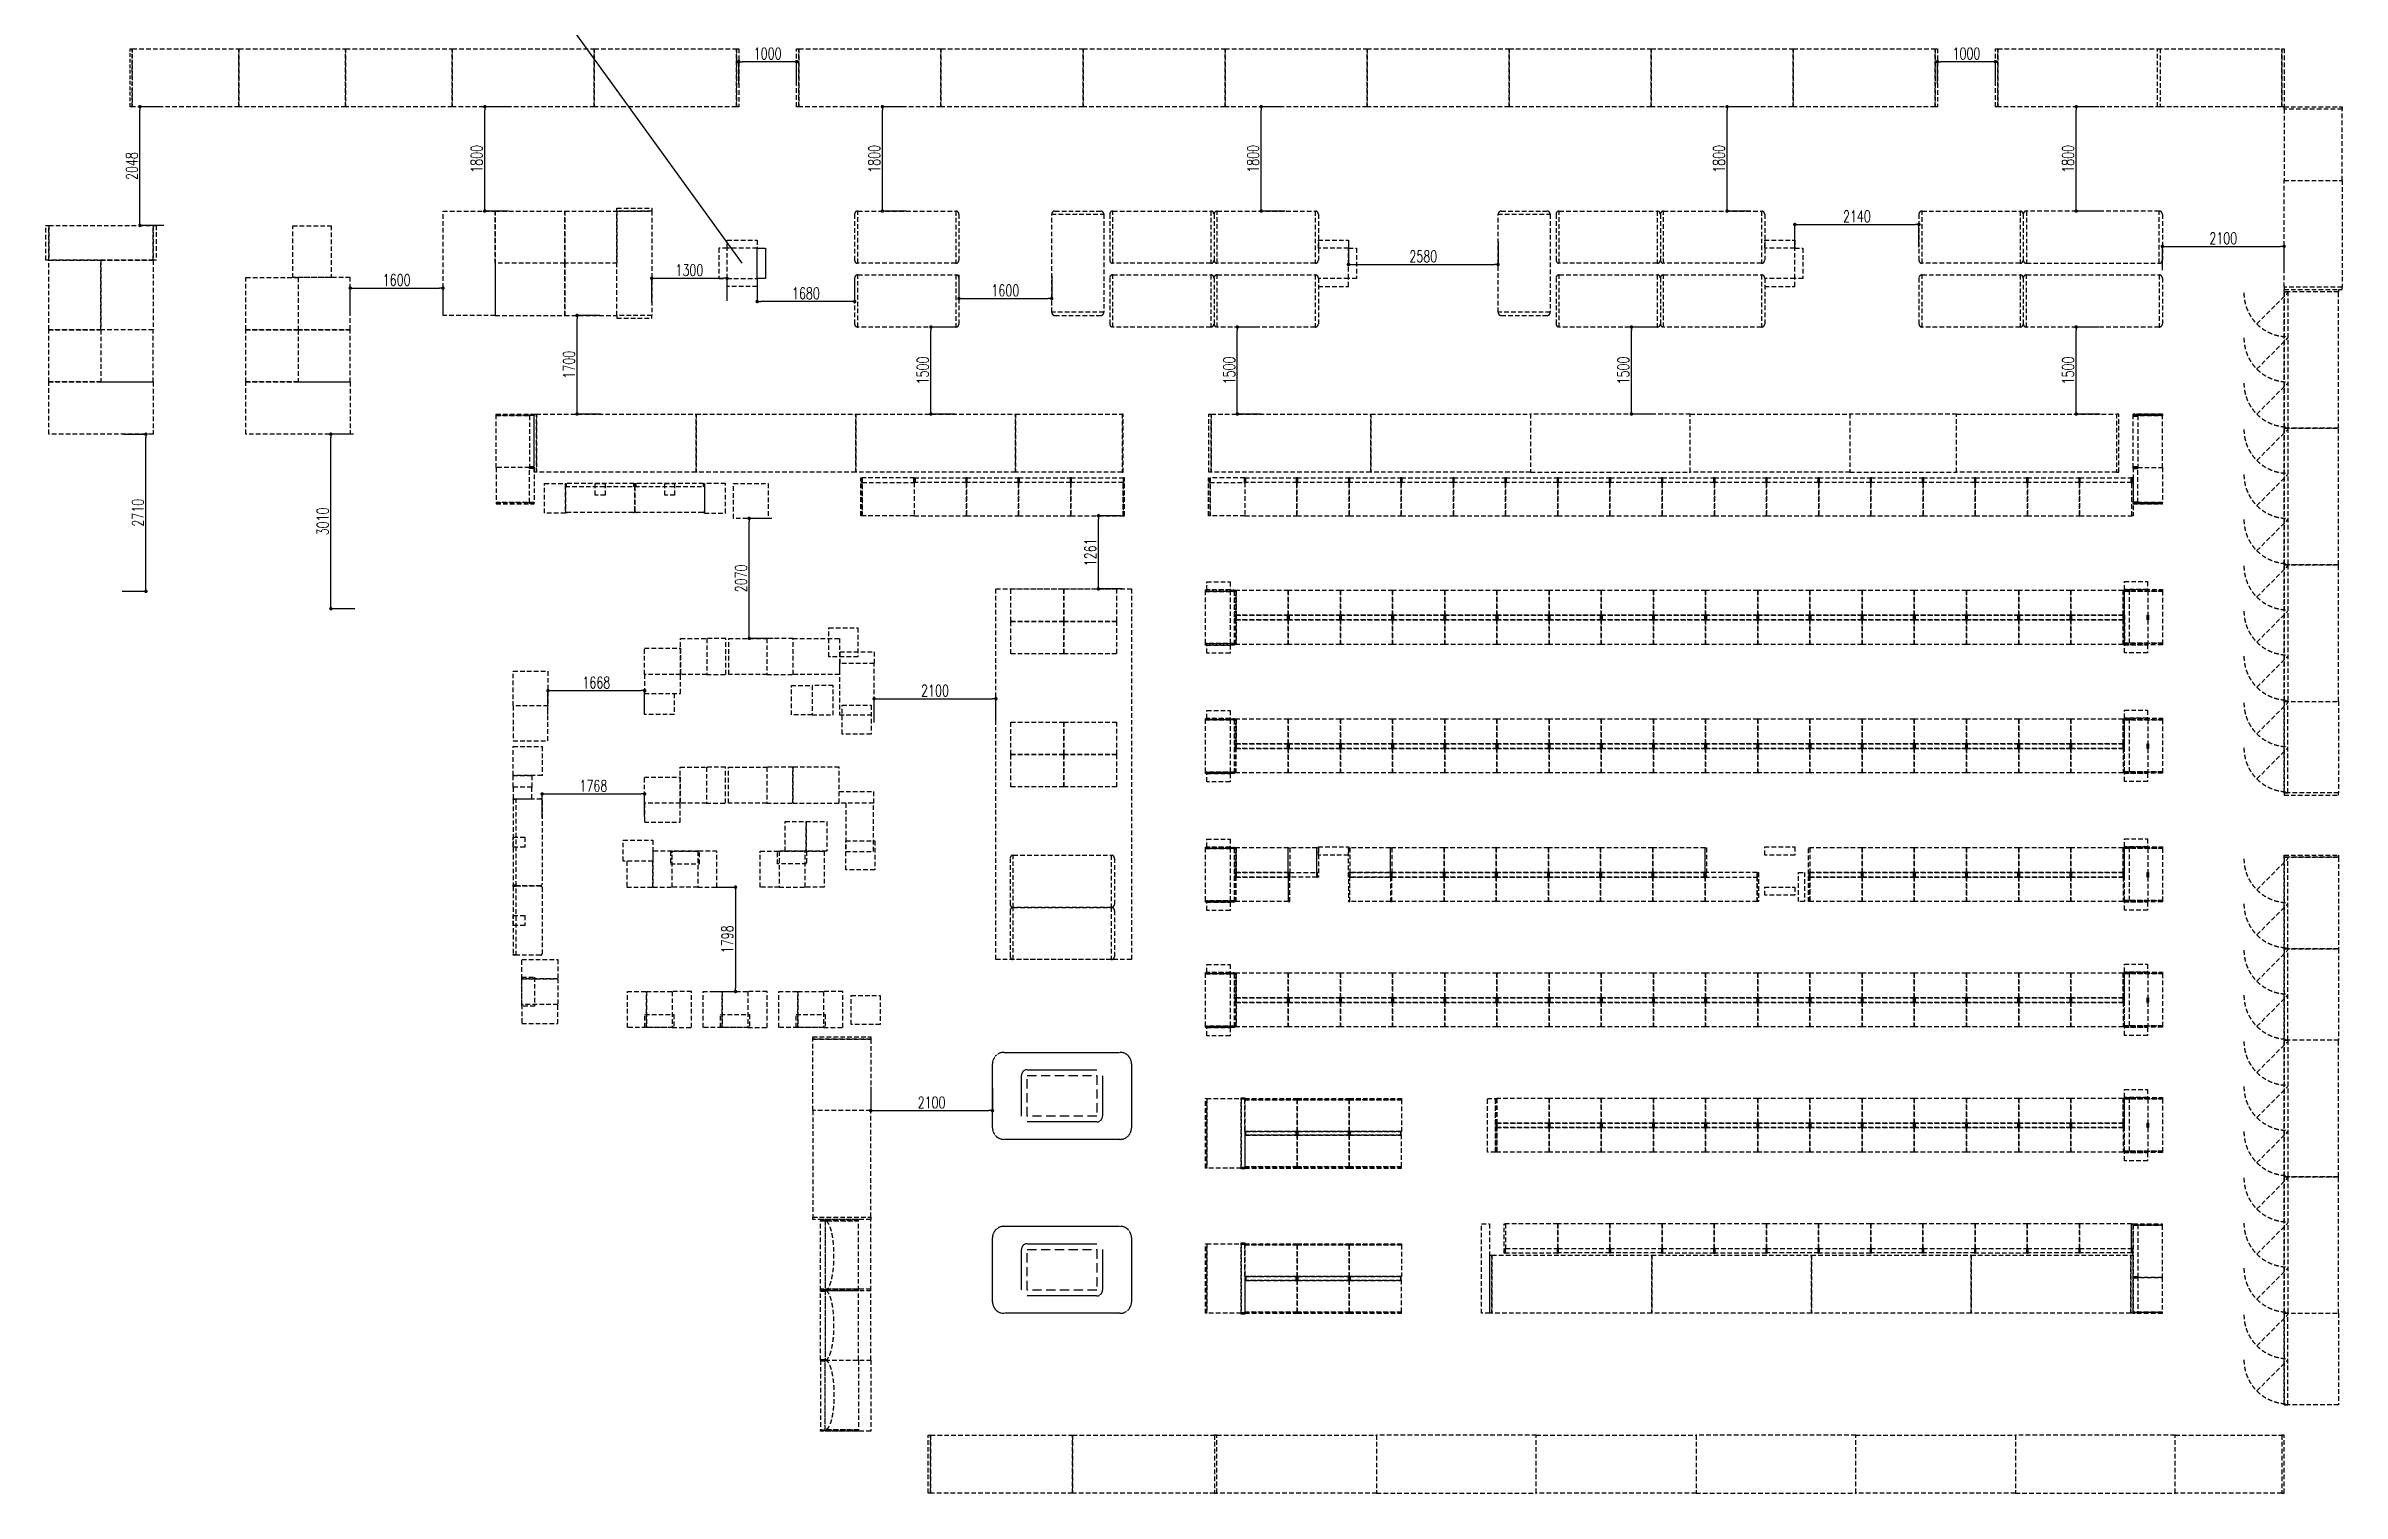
# Model space of a CAD drawing. Extents: x -119186 to 81195, y 1816 to 147180.
# Drawn here: x -56241 to -16630, y 21474 to 46430 of the extents above; entities that cross this region are included whole.
import ezdxf

# ---------------------------------------------------------------- set-up
doc = ezdxf.new("R2010")
doc.units = 0
doc.header["$LTSCALE"] = 12.7
doc.header["$MEASUREMENT"] = 0
doc.header["$PDMODE"] = 1
doc.header["$PDSIZE"] = -2
doc.linetypes.add('HIDDEN2', pattern=[0.1875, 0.125, -0.0625])
doc.layers.get('0').update_dxf_attribs({"linetype": 'CONTINUOUS'})
doc.layers.get('DEFPOINTS').update_dxf_attribs({"color": 1, "linetype": 'CONTINUOUS'})
doc.layers.add('A_寸法', color=9, linetype='CONTINUOUS')
doc.layers.add('A_建築（什器）', color=8, linetype='CONTINUOUS')
doc.styles.add('Dim', font='simplex.shx', dxfattribs={"width": 0.7, "bigfont": 'extfont2.shx'})
doc.dimstyles.new('1-200', dxfattribs={"dimscale": 200, "dimtxt": 3, "dimasz": 1, "dimexe": 1, "dimexo": 1, "dimgap": 1, "dimtad": 1, "dimdec": 0, "dimtxsty": 'Dim', "dimblk": 'DOT', "dimcen": 2.5, "dimadec": 0, "dimazin": 0, "dimtfac": 1, "dimtdec": 0, "dimtix": 1, "dimtmove": 2, "dimatfit": 3, "dimldrblk": '引出線', "dimfxl": 1, "dimlwd": -1, "dimlwe": -1, "dimarcsym": 0})

msp = doc.modelspace()

# ---------------------------------------------------------------- blocks, each defined once
blk = doc.blocks.new('_Dot')
at = {"color": 0, "linetype": 'ByBlock', "lineweight": -2}
blk.add_line((-0.5, 0), (-1, 0), dxfattribs=at)
at = {"color": 0, "linetype": 'ByBlock', "const_width": 0.5}
blk.add_lwpolyline([(-0.25, 0, 1), (0.25, 0, 1)], format="xyb", close=True, dxfattribs=at)
blk = doc.blocks.new('*D89')
at = {"layer": 'A_寸法', "color": 0, "transparency": 16777216}
for p, q in [((-54230, 45383), (-54619, 45383)), ((-54619, 43395), (-54619, 45323)), ((-54208, 43335), (-54619, 43335))]:
    blk.add_line(p, q, dxfattribs=at)
at = {"layer": 'DEFPOINTS', "color": 0, "transparency": 16777216}
for p in [(-54619, 45383), (-54230, 45383), (-54208, 43335)]:
    blk.add_point(p, dxfattribs=at)
at = {"layer": 'A_寸法', "color": 0, "transparency": 16777216, "xscale": 60, "yscale": 60, "zscale": 60}
for p, rotation in [((-54619, 45383), 90), ((-54619, 43335), 270)]:
    blk.add_blockref('_Dot', p, dxfattribs=dict(at, rotation=rotation))
at = {"layer": 'A_寸法', "color": 0, "transparency": 16777216, "insert": (-54759, 44359), "char_height": 200, "attachment_point": 5, "rotation": 90, "style": 'Dim'}
blk.add_mtext('2048', dxfattribs=at)
blk = doc.blocks.new('引出線')
at = {"color": 0, "linetype": 'ByBlock'}
for points in [[(0, 0), (-1.96, -0.4)], [(-1, 0), (0, 0)]]:
    blk.add_lwpolyline(points, dxfattribs=at)
blk = doc.blocks.new('*D90')
at = {"layer": 'A_寸法', "color": 0, "transparency": 16777216}
for p, q in [((-48281, 45383), (-48670, 45383)), ((-48670, 43643), (-48670, 45323)), ((-48259, 43583), (-48670, 43583))]:
    blk.add_line(p, q, dxfattribs=at)
at = {"layer": 'DEFPOINTS', "color": 0, "transparency": 16777216}
for p in [(-48670, 45383), (-48281, 45383), (-48259, 43583)]:
    blk.add_point(p, dxfattribs=at)
at = {"layer": 'A_寸法', "color": 0, "transparency": 16777216, "xscale": 60, "yscale": 60, "zscale": 60}
for p, rotation in [((-48670, 45383), 90), ((-48670, 43583), 270)]:
    blk.add_blockref('_Dot', p, dxfattribs=dict(at, rotation=rotation))
at = {"layer": 'A_寸法', "color": 0, "transparency": 16777216, "insert": (-48810, 44483), "char_height": 200, "attachment_point": 5, "rotation": 90, "style": 'Dim'}
blk.add_mtext('1800', dxfattribs=at)
blk = doc.blocks.new('*D91')
at = {"layer": 'A_寸法', "color": 0, "transparency": 16777216}
for p, q in [((-41422, 45383), (-41811, 45383)), ((-41811, 43643), (-41811, 45323)), ((-41400, 43583), (-41811, 43583))]:
    blk.add_line(p, q, dxfattribs=at)
at = {"layer": 'DEFPOINTS', "color": 0, "transparency": 16777216}
for p in [(-41811, 45383), (-41422, 45383), (-41400, 43583)]:
    blk.add_point(p, dxfattribs=at)
at = {"layer": 'A_寸法', "color": 0, "transparency": 16777216, "xscale": 60, "yscale": 60, "zscale": 60}
for p, rotation in [((-41811, 45383), 90), ((-41811, 43583), 270)]:
    blk.add_blockref('_Dot', p, dxfattribs=dict(at, rotation=rotation))
at = {"layer": 'A_寸法', "color": 0, "transparency": 16777216, "insert": (-41951, 44483), "char_height": 200, "attachment_point": 5, "rotation": 90, "style": 'Dim'}
blk.add_mtext('1800', dxfattribs=at)
blk = doc.blocks.new('*D92')
at = {"layer": 'A_寸法', "color": 0, "transparency": 16777216}
for p, q in [((-34886, 45383), (-35275, 45383)), ((-35275, 43643), (-35275, 45323)), ((-34864, 43583), (-35275, 43583))]:
    blk.add_line(p, q, dxfattribs=at)
at = {"layer": 'DEFPOINTS', "color": 0, "transparency": 16777216}
for p in [(-35275, 45383), (-34886, 45383), (-34864, 43583)]:
    blk.add_point(p, dxfattribs=at)
at = {"layer": 'A_寸法', "color": 0, "transparency": 16777216, "xscale": 60, "yscale": 60, "zscale": 60}
for p, rotation in [((-35275, 45383), 90), ((-35275, 43583), 270)]:
    blk.add_blockref('_Dot', p, dxfattribs=dict(at, rotation=rotation))
at = {"layer": 'A_寸法', "color": 0, "transparency": 16777216, "insert": (-35415, 44483), "char_height": 200, "attachment_point": 5, "rotation": 90, "style": 'Dim'}
blk.add_mtext('1800', dxfattribs=at)
blk = doc.blocks.new('*D93')
at = {"layer": 'A_寸法', "color": 0, "transparency": 16777216}
for p, q in [((-26850, 45383), (-27239, 45383)), ((-27239, 43643), (-27239, 45323)), ((-26827, 43583), (-27239, 43583))]:
    blk.add_line(p, q, dxfattribs=at)
at = {"layer": 'DEFPOINTS', "color": 0, "transparency": 16777216}
for p in [(-27239, 45383), (-26850, 45383), (-26827, 43583)]:
    blk.add_point(p, dxfattribs=at)
at = {"layer": 'A_寸法', "color": 0, "transparency": 16777216, "xscale": 60, "yscale": 60, "zscale": 60}
for p, rotation in [((-27239, 45383), 90), ((-27239, 43583), 270)]:
    blk.add_blockref('_Dot', p, dxfattribs=dict(at, rotation=rotation))
at = {"layer": 'A_寸法', "color": 0, "transparency": 16777216, "insert": (-27379, 44483), "char_height": 200, "attachment_point": 5, "rotation": 90, "style": 'Dim'}
blk.add_mtext('1800', dxfattribs=at)
blk = doc.blocks.new('*D94')
at = {"layer": 'A_寸法', "color": 0, "transparency": 16777216}
for p, q in [((-20827, 45383), (-21216, 45383)), ((-21216, 43643), (-21216, 45323)), ((-20805, 43583), (-21216, 43583))]:
    blk.add_line(p, q, dxfattribs=at)
at = {"layer": 'DEFPOINTS', "color": 0, "transparency": 16777216}
for p in [(-21216, 45383), (-20827, 45383), (-20805, 43583)]:
    blk.add_point(p, dxfattribs=at)
at = {"layer": 'A_寸法', "color": 0, "transparency": 16777216, "xscale": 60, "yscale": 60, "zscale": 60}
for p, rotation in [((-21216, 45383), 90), ((-21216, 43583), 270)]:
    blk.add_blockref('_Dot', p, dxfattribs=dict(at, rotation=rotation))
at = {"layer": 'A_寸法', "color": 0, "transparency": 16777216, "insert": (-21356, 44483), "char_height": 200, "attachment_point": 5, "rotation": 90, "style": 'Dim'}
blk.add_mtext('1800', dxfattribs=at)
blk = doc.blocks.new('*D95')
at = {"layer": 'A_寸法', "color": 0, "transparency": 16777216}
for p, q in [((-19730, 42563), (-19730, 42974)), ((-19670, 42974), (-17690, 42974)), ((-17630, 42585), (-17630, 42974))]:
    blk.add_line(p, q, dxfattribs=at)
at = {"layer": 'DEFPOINTS', "color": 0, "transparency": 16777216}
for p in [(-17630, 42974), (-19730, 42563), (-17630, 42585)]:
    blk.add_point(p, dxfattribs=at)
at = {"layer": 'A_寸法', "color": 0, "transparency": 16777216, "xscale": 60, "yscale": 60, "zscale": 60, "rotation": 180}
blk.add_blockref('_Dot', (-19730, 42974), dxfattribs=at)
at = {"layer": 'A_寸法', "color": 0, "transparency": 16777216, "xscale": 60, "yscale": 60, "zscale": 60}
blk.add_blockref('_Dot', (-17630, 42974), dxfattribs=at)
at = {"layer": 'A_寸法', "color": 0, "transparency": 16777216, "insert": (-18680, 43114), "char_height": 200, "attachment_point": 5, "style": 'Dim'}
blk.add_mtext('2100', dxfattribs=at)
blk = doc.blocks.new('*D96')
at = {"layer": 'A_寸法', "color": 0, "transparency": 16777216}
for p, q in [((-20827, 41583), (-21216, 41583)), ((-21216, 40143), (-21216, 41523)), ((-20805, 40083), (-21216, 40083))]:
    blk.add_line(p, q, dxfattribs=at)
at = {"layer": 'DEFPOINTS', "color": 0, "transparency": 16777216}
for p in [(-21216, 41583), (-20827, 41583), (-20805, 40083)]:
    blk.add_point(p, dxfattribs=at)
at = {"layer": 'A_寸法', "color": 0, "transparency": 16777216, "xscale": 60, "yscale": 60, "zscale": 60}
for p, rotation in [((-21216, 41583), 90), ((-21216, 40083), 270)]:
    blk.add_blockref('_Dot', p, dxfattribs=dict(at, rotation=rotation))
at = {"layer": 'A_寸法', "color": 0, "transparency": 16777216, "insert": (-21356, 40833), "char_height": 200, "attachment_point": 5, "rotation": 90, "style": 'Dim'}
blk.add_mtext('1500', dxfattribs=at)
blk = doc.blocks.new('*D97')
at = {"layer": 'A_寸法', "color": 0, "transparency": 16777216}
for p, q in [((-28501, 41583), (-28890, 41583)), ((-28890, 40143), (-28890, 41523)), ((-28479, 40083), (-28890, 40083))]:
    blk.add_line(p, q, dxfattribs=at)
at = {"layer": 'DEFPOINTS', "color": 0, "transparency": 16777216}
for p in [(-28890, 41583), (-28501, 41583), (-28479, 40083)]:
    blk.add_point(p, dxfattribs=at)
at = {"layer": 'A_寸法', "color": 0, "transparency": 16777216, "xscale": 60, "yscale": 60, "zscale": 60}
for p, rotation in [((-28890, 41583), 90), ((-28890, 40083), 270)]:
    blk.add_blockref('_Dot', p, dxfattribs=dict(at, rotation=rotation))
at = {"layer": 'A_寸法', "color": 0, "transparency": 16777216, "insert": (-29030, 40833), "char_height": 200, "attachment_point": 5, "rotation": 90, "style": 'Dim'}
blk.add_mtext('1500', dxfattribs=at)
blk = doc.blocks.new('*D98')
at = {"layer": 'A_寸法', "color": 0, "transparency": 16777216}
for p, q in [((-35298, 41583), (-35688, 41583)), ((-35688, 40143), (-35688, 41523)), ((-35276, 40083), (-35688, 40083))]:
    blk.add_line(p, q, dxfattribs=at)
at = {"layer": 'DEFPOINTS', "color": 0, "transparency": 16777216}
for p in [(-35688, 41583), (-35298, 41583), (-35276, 40083)]:
    blk.add_point(p, dxfattribs=at)
at = {"layer": 'A_寸法', "color": 0, "transparency": 16777216, "xscale": 60, "yscale": 60, "zscale": 60}
for p, rotation in [((-35688, 41583), 90), ((-35688, 40083), 270)]:
    blk.add_blockref('_Dot', p, dxfattribs=dict(at, rotation=rotation))
at = {"layer": 'A_寸法', "color": 0, "transparency": 16777216, "insert": (-35828, 40833), "char_height": 200, "attachment_point": 5, "rotation": 90, "style": 'Dim'}
blk.add_mtext('1500', dxfattribs=at)
blk = doc.blocks.new('*D99')
at = {"layer": 'A_寸法', "color": 0, "transparency": 16777216}
for p, q in [((-40585, 41583), (-40974, 41583)), ((-40974, 40143), (-40974, 41523)), ((-40563, 40083), (-40974, 40083))]:
    blk.add_line(p, q, dxfattribs=at)
at = {"layer": 'DEFPOINTS', "color": 0, "transparency": 16777216}
for p in [(-40974, 41583), (-40585, 41583), (-40563, 40083)]:
    blk.add_point(p, dxfattribs=at)
at = {"layer": 'A_寸法', "color": 0, "transparency": 16777216, "xscale": 60, "yscale": 60, "zscale": 60}
for p, rotation in [((-40974, 41583), 90), ((-40974, 40083), 270)]:
    blk.add_blockref('_Dot', p, dxfattribs=dict(at, rotation=rotation))
at = {"layer": 'A_寸法', "color": 0, "transparency": 16777216, "insert": (-41114, 40833), "char_height": 200, "attachment_point": 5, "rotation": 90, "style": 'Dim'}
blk.add_mtext('1500', dxfattribs=at)
blk = doc.blocks.new('*D100')
at = {"layer": 'A_寸法', "color": 0, "transparency": 16777216}
for p, q in [((-46688, 41783), (-47077, 41783)), ((-47077, 40143), (-47077, 41723)), ((-46666, 40083), (-47077, 40083))]:
    blk.add_line(p, q, dxfattribs=at)
at = {"layer": 'DEFPOINTS', "color": 0, "transparency": 16777216}
for p in [(-47077, 41783), (-46688, 41783), (-46666, 40083)]:
    blk.add_point(p, dxfattribs=at)
at = {"layer": 'A_寸法', "color": 0, "transparency": 16777216, "xscale": 60, "yscale": 60, "zscale": 60}
for p, rotation in [((-47077, 41783), 90), ((-47077, 40083), 270)]:
    blk.add_blockref('_Dot', p, dxfattribs=dict(at, rotation=rotation))
at = {"layer": 'A_寸法', "color": 0, "transparency": 16777216, "insert": (-47217, 40933), "char_height": 200, "attachment_point": 5, "rotation": 90, "style": 'Dim'}
blk.add_mtext('1700', dxfattribs=at)
blk = doc.blocks.new('*D101')
at = {"layer": 'A_寸法', "color": 0, "transparency": 16777216}
for p, q in [((-43719, 38283), (-44108, 38283)), ((-44108, 36273), (-44108, 38223)), ((-43697, 36213), (-44108, 36213))]:
    blk.add_line(p, q, dxfattribs=at)
at = {"layer": 'DEFPOINTS', "color": 0, "transparency": 16777216}
for p in [(-44108, 38283), (-43719, 38283), (-43697, 36213)]:
    blk.add_point(p, dxfattribs=at)
at = {"layer": 'A_寸法', "color": 0, "transparency": 16777216, "xscale": 60, "yscale": 60, "zscale": 60}
for p, rotation in [((-44108, 38283), 90), ((-44108, 36213), 270)]:
    blk.add_blockref('_Dot', p, dxfattribs=dict(at, rotation=rotation))
at = {"layer": 'A_寸法', "color": 0, "transparency": 16777216, "insert": (-44248, 37248), "char_height": 200, "attachment_point": 5, "rotation": 90, "style": 'Dim'}
blk.add_mtext('2070', dxfattribs=at)
blk = doc.blocks.new('*D102')
at = {"layer": 'A_寸法', "color": 0, "transparency": 16777216}
for p, q in [((-37695, 38329), (-38084, 38329)), ((-38084, 37127), (-38084, 38269)), ((-37673, 37067), (-38084, 37067))]:
    blk.add_line(p, q, dxfattribs=at)
at = {"layer": 'DEFPOINTS', "color": 0, "transparency": 16777216}
for p in [(-38084, 38329), (-37695, 38329), (-37673, 37067)]:
    blk.add_point(p, dxfattribs=at)
at = {"layer": 'A_寸法', "color": 0, "transparency": 16777216, "xscale": 60, "yscale": 60, "zscale": 60}
for p, rotation in [((-38084, 38329), 90), ((-38084, 37067), 270)]:
    blk.add_blockref('_Dot', p, dxfattribs=dict(at, rotation=rotation))
at = {"layer": 'A_寸法', "color": 0, "transparency": 16777216, "insert": (-38224, 37698), "char_height": 200, "attachment_point": 5, "rotation": 90, "style": 'Dim'}
blk.add_mtext('1261', dxfattribs=at)
blk = doc.blocks.new('*D103')
at = {"layer": 'A_寸法', "color": 0, "transparency": 16777216}
for p, q in [((-41953, 34761), (-41953, 35173)), ((-41893, 35173), (-39913, 35173)), ((-39853, 34784), (-39853, 35173))]:
    blk.add_line(p, q, dxfattribs=at)
at = {"layer": 'DEFPOINTS', "color": 0, "transparency": 16777216}
for p in [(-39853, 35173), (-41953, 34761), (-39853, 34784)]:
    blk.add_point(p, dxfattribs=at)
at = {"layer": 'A_寸法', "color": 0, "transparency": 16777216, "xscale": 60, "yscale": 60, "zscale": 60, "rotation": 180}
blk.add_blockref('_Dot', (-41953, 35173), dxfattribs=at)
at = {"layer": 'A_寸法', "color": 0, "transparency": 16777216, "xscale": 60, "yscale": 60, "zscale": 60}
blk.add_blockref('_Dot', (-39853, 35173), dxfattribs=at)
at = {"layer": 'A_寸法', "color": 0, "transparency": 16777216, "insert": (-40903, 35313), "char_height": 200, "attachment_point": 5, "style": 'Dim'}
blk.add_mtext('2100', dxfattribs=at)
blk = doc.blocks.new('*D104')
at = {"layer": 'A_寸法', "color": 0, "transparency": 16777216}
for p, q in [((-47580, 34901), (-47580, 35312)), ((-47520, 35312), (-45972, 35312)), ((-45912, 34923), (-45912, 35312))]:
    blk.add_line(p, q, dxfattribs=at)
at = {"layer": 'DEFPOINTS', "color": 0, "transparency": 16777216}
for p in [(-45912, 35312), (-47580, 34901), (-45912, 34923)]:
    blk.add_point(p, dxfattribs=at)
at = {"layer": 'A_寸法', "color": 0, "transparency": 16777216, "xscale": 60, "yscale": 60, "zscale": 60, "rotation": 180}
blk.add_blockref('_Dot', (-47580, 35312), dxfattribs=at)
at = {"layer": 'A_寸法', "color": 0, "transparency": 16777216, "xscale": 60, "yscale": 60, "zscale": 60}
blk.add_blockref('_Dot', (-45912, 35312), dxfattribs=at)
at = {"layer": 'A_寸法', "color": 0, "transparency": 16777216, "insert": (-46746, 35452), "char_height": 200, "attachment_point": 5, "style": 'Dim'}
blk.add_mtext('1668', dxfattribs=at)
blk = doc.blocks.new('*D105')
at = {"layer": 'A_寸法', "color": 0, "transparency": 16777216}
for p, q in [((-47680, 33120), (-47680, 33531)), ((-47620, 33531), (-45972, 33531)), ((-45912, 33142), (-45912, 33531))]:
    blk.add_line(p, q, dxfattribs=at)
at = {"layer": 'DEFPOINTS', "color": 0, "transparency": 16777216}
for p in [(-45912, 33531), (-47680, 33120), (-45912, 33142)]:
    blk.add_point(p, dxfattribs=at)
at = {"layer": 'A_寸法', "color": 0, "transparency": 16777216, "xscale": 60, "yscale": 60, "zscale": 60, "rotation": 180}
blk.add_blockref('_Dot', (-47680, 33531), dxfattribs=at)
at = {"layer": 'A_寸法', "color": 0, "transparency": 16777216, "xscale": 60, "yscale": 60, "zscale": 60}
blk.add_blockref('_Dot', (-45912, 33531), dxfattribs=at)
at = {"layer": 'A_寸法', "color": 0, "transparency": 16777216, "insert": (-46796, 33671), "char_height": 200, "attachment_point": 5, "style": 'Dim'}
blk.add_mtext('1768', dxfattribs=at)
blk = doc.blocks.new('*D106')
at = {"layer": 'A_寸法', "color": 0, "transparency": 16777216}
for p, q in [((-44756, 31923), (-44345, 31923)), ((-44345, 31863), (-44345, 30184)), ((-44734, 30124), (-44345, 30124))]:
    blk.add_line(p, q, dxfattribs=at)
at = {"layer": 'DEFPOINTS', "color": 0, "transparency": 16777216}
for p in [(-44756, 31923), (-44734, 30124), (-44345, 30124)]:
    blk.add_point(p, dxfattribs=at)
at = {"layer": 'A_寸法', "color": 0, "transparency": 16777216, "xscale": 60, "yscale": 60, "zscale": 60}
for p, rotation in [((-44345, 31923), 90), ((-44345, 30124), 270)]:
    blk.add_blockref('_Dot', p, dxfattribs=dict(at, rotation=rotation))
at = {"layer": 'A_寸法', "color": 0, "transparency": 16777216, "insert": (-44485, 31024), "char_height": 200, "attachment_point": 5, "rotation": 90, "style": 'Dim'}
blk.add_mtext('1798', dxfattribs=at)
blk = doc.blocks.new('*D107')
at = {"layer": 'A_寸法', "color": 0, "transparency": 16777216}
for p, q in [((-42012, 28480), (-42012, 28069)), ((-39912, 28458), (-39912, 28069)), ((-41952, 28069), (-39972, 28069))]:
    blk.add_line(p, q, dxfattribs=at)
at = {"layer": 'DEFPOINTS', "color": 0, "transparency": 16777216}
for p in [(-42012, 28480), (-39912, 28458), (-39912, 28069)]:
    blk.add_point(p, dxfattribs=at)
at = {"layer": 'A_寸法', "color": 0, "transparency": 16777216, "xscale": 60, "yscale": 60, "zscale": 60, "rotation": 180}
blk.add_blockref('_Dot', (-42012, 28069), dxfattribs=at)
at = {"layer": 'A_寸法', "color": 0, "transparency": 16777216, "xscale": 60, "yscale": 60, "zscale": 60}
blk.add_blockref('_Dot', (-39912, 28069), dxfattribs=at)
at = {"layer": 'A_寸法', "color": 0, "transparency": 16777216, "insert": (-40962, 28209), "char_height": 200, "attachment_point": 5, "style": 'Dim'}
blk.add_mtext('2100', dxfattribs=at)
blk = doc.blocks.new('*D108')
at = {"layer": 'A_寸法', "color": 0, "transparency": 16777216}
for p, q in [((-50935, 39735), (-51325, 39735)), ((-51325, 36785), (-51325, 39675)), ((-50913, 36725), (-51325, 36725))]:
    blk.add_line(p, q, dxfattribs=at)
at = {"layer": 'DEFPOINTS', "color": 0, "transparency": 16777216}
for p in [(-51325, 39735), (-50935, 39735), (-50913, 36725)]:
    blk.add_point(p, dxfattribs=at)
at = {"layer": 'A_寸法', "color": 0, "transparency": 16777216, "xscale": 60, "yscale": 60, "zscale": 60}
for p, rotation in [((-51325, 39735), 90), ((-51325, 36725), 270)]:
    blk.add_blockref('_Dot', p, dxfattribs=dict(at, rotation=rotation))
at = {"layer": 'A_寸法', "color": 0, "transparency": 16777216, "insert": (-51465, 38230), "char_height": 200, "attachment_point": 5, "rotation": 90, "style": 'Dim'}
blk.add_mtext('3010', dxfattribs=at)
blk = doc.blocks.new('*D109')
at = {"layer": 'A_寸法', "color": 0, "transparency": 16777216}
for p, q in [((-54904, 39735), (-54515, 39735)), ((-54515, 37085), (-54515, 39675)), ((-54927, 37025), (-54515, 37025))]:
    blk.add_line(p, q, dxfattribs=at)
at = {"layer": 'DEFPOINTS', "color": 0, "transparency": 16777216}
for p in [(-54904, 39735), (-54515, 39735), (-54927, 37025)]:
    blk.add_point(p, dxfattribs=at)
at = {"layer": 'A_寸法', "color": 0, "transparency": 16777216, "xscale": 60, "yscale": 60, "zscale": 60}
for p, rotation in [((-54515, 39735), 90), ((-54515, 37025), 270)]:
    blk.add_blockref('_Dot', p, dxfattribs=dict(at, rotation=rotation))
at = {"layer": 'A_寸法', "color": 0, "transparency": 16777216, "insert": (-54655, 38380), "char_height": 200, "attachment_point": 5, "rotation": 90, "style": 'Dim'}
blk.add_mtext('2710', dxfattribs=at)
blk = doc.blocks.new('*D111')
at = {"layer": 'A_寸法', "color": 0, "transparency": 16777216}
for p, q in [((-50991, 41842), (-50991, 42254)), ((-50931, 42254), (-49450, 42254)), ((-49390, 41864), (-49390, 42254))]:
    blk.add_line(p, q, dxfattribs=at)
at = {"layer": 'DEFPOINTS', "color": 0, "transparency": 16777216}
for p in [(-49390, 42254), (-50991, 41842), (-49390, 41864)]:
    blk.add_point(p, dxfattribs=at)
at = {"layer": 'A_寸法', "color": 0, "transparency": 16777216, "xscale": 60, "yscale": 60, "zscale": 60, "rotation": 180}
blk.add_blockref('_Dot', (-50991, 42254), dxfattribs=at)
at = {"layer": 'A_寸法', "color": 0, "transparency": 16777216, "xscale": 60, "yscale": 60, "zscale": 60}
blk.add_blockref('_Dot', (-49390, 42254), dxfattribs=at)
at = {"layer": 'A_寸法', "color": 0, "transparency": 16777216, "insert": (-50190, 42394), "char_height": 200, "attachment_point": 5, "style": 'Dim'}
blk.add_mtext('1600', dxfattribs=at)
blk = doc.blocks.new('*D112')
at = {"layer": 'A_寸法', "color": 0, "transparency": 16777216}
for p, q in [((-45790, 42011), (-45790, 42423)), ((-45730, 42423), (-44550, 42423)), ((-44490, 42034), (-44490, 42423))]:
    blk.add_line(p, q, dxfattribs=at)
at = {"layer": 'DEFPOINTS', "color": 0, "transparency": 16777216}
for p in [(-44490, 42423), (-45790, 42011), (-44490, 42034)]:
    blk.add_point(p, dxfattribs=at)
at = {"layer": 'A_寸法', "color": 0, "transparency": 16777216, "xscale": 60, "yscale": 60, "zscale": 60, "rotation": 180}
blk.add_blockref('_Dot', (-45790, 42423), dxfattribs=at)
at = {"layer": 'A_寸法', "color": 0, "transparency": 16777216, "xscale": 60, "yscale": 60, "zscale": 60}
blk.add_blockref('_Dot', (-44490, 42423), dxfattribs=at)
at = {"layer": 'A_寸法', "color": 0, "transparency": 16777216, "insert": (-45140, 42563), "char_height": 200, "attachment_point": 5, "style": 'Dim'}
blk.add_mtext('1300', dxfattribs=at)
blk = doc.blocks.new('*D113')
at = {"layer": 'A_寸法', "color": 0, "transparency": 16777216}
for p, q in [((-43970, 42412), (-43970, 42023)), ((-42290, 42434), (-42290, 42023)), ((-42350, 42023), (-43910, 42023))]:
    blk.add_line(p, q, dxfattribs=at)
at = {"layer": 'DEFPOINTS', "color": 0, "transparency": 16777216}
for p in [(-43970, 42412), (-42290, 42434), (-43970, 42023)]:
    blk.add_point(p, dxfattribs=at)
at = {"layer": 'A_寸法', "color": 0, "transparency": 16777216, "xscale": 60, "yscale": 60, "zscale": 60, "rotation": 180}
blk.add_blockref('_Dot', (-43970, 42023), dxfattribs=at)
at = {"layer": 'A_寸法', "color": 0, "transparency": 16777216, "xscale": 60, "yscale": 60, "zscale": 60}
blk.add_blockref('_Dot', (-42290, 42023), dxfattribs=at)
at = {"layer": 'A_寸法', "color": 0, "transparency": 16777216, "insert": (-43130, 42163), "char_height": 200, "attachment_point": 5, "style": 'Dim'}
blk.add_mtext('1680', dxfattribs=at)
blk = doc.blocks.new('*D114')
at = {"layer": 'A_寸法', "color": 0, "transparency": 16777216}
for p, q in [((-40490, 42485), (-40490, 42074)), ((-38890, 42463), (-38890, 42074)), ((-40430, 42074), (-38950, 42074))]:
    blk.add_line(p, q, dxfattribs=at)
at = {"layer": 'DEFPOINTS', "color": 0, "transparency": 16777216}
for p in [(-40490, 42485), (-38890, 42463), (-38890, 42074)]:
    blk.add_point(p, dxfattribs=at)
at = {"layer": 'A_寸法', "color": 0, "transparency": 16777216, "xscale": 60, "yscale": 60, "zscale": 60, "rotation": 180}
blk.add_blockref('_Dot', (-40490, 42074), dxfattribs=at)
at = {"layer": 'A_寸法', "color": 0, "transparency": 16777216, "xscale": 60, "yscale": 60, "zscale": 60}
blk.add_blockref('_Dot', (-38890, 42074), dxfattribs=at)
at = {"layer": 'A_寸法', "color": 0, "transparency": 16777216, "insert": (-39690, 42214), "char_height": 200, "attachment_point": 5, "style": 'Dim'}
blk.add_mtext('1600', dxfattribs=at)
blk = doc.blocks.new('*D115')
at = {"layer": 'A_寸法', "color": 0, "transparency": 16777216}
for p, q in [((-33770, 43072), (-33770, 42661)), ((-31190, 43050), (-31190, 42661)), ((-33710, 42661), (-31250, 42661))]:
    blk.add_line(p, q, dxfattribs=at)
at = {"layer": 'DEFPOINTS', "color": 0, "transparency": 16777216}
for p in [(-33770, 43072), (-31190, 43050), (-31190, 42661)]:
    blk.add_point(p, dxfattribs=at)
at = {"layer": 'A_寸法', "color": 0, "transparency": 16777216, "xscale": 60, "yscale": 60, "zscale": 60, "rotation": 180}
blk.add_blockref('_Dot', (-33770, 42661), dxfattribs=at)
at = {"layer": 'A_寸法', "color": 0, "transparency": 16777216, "xscale": 60, "yscale": 60, "zscale": 60}
blk.add_blockref('_Dot', (-31190, 42661), dxfattribs=at)
at = {"layer": 'A_寸法', "color": 0, "transparency": 16777216, "insert": (-32480, 42801), "char_height": 200, "attachment_point": 5, "style": 'Dim'}
blk.add_mtext('2580', dxfattribs=at)
blk = doc.blocks.new('*D116')
at = {"layer": 'A_寸法', "color": 0, "transparency": 16777216}
for p, q in [((-26070, 42940), (-26070, 43351)), ((-26010, 43351), (-23990, 43351)), ((-23930, 42962), (-23930, 43351))]:
    blk.add_line(p, q, dxfattribs=at)
at = {"layer": 'DEFPOINTS', "color": 0, "transparency": 16777216}
for p in [(-23930, 43351), (-26070, 42940), (-23930, 42962)]:
    blk.add_point(p, dxfattribs=at)
at = {"layer": 'A_寸法', "color": 0, "transparency": 16777216, "xscale": 60, "yscale": 60, "zscale": 60, "rotation": 180}
blk.add_blockref('_Dot', (-26070, 43351), dxfattribs=at)
at = {"layer": 'A_寸法', "color": 0, "transparency": 16777216, "xscale": 60, "yscale": 60, "zscale": 60}
blk.add_blockref('_Dot', (-23930, 43351), dxfattribs=at)
at = {"layer": 'A_寸法', "color": 0, "transparency": 16777216, "insert": (-25000, 43491), "char_height": 200, "attachment_point": 5, "style": 'Dim'}
blk.add_mtext('2140', dxfattribs=at)
blk = doc.blocks.new('*D117')
at = {"layer": 'A_寸法', "color": 0, "transparency": 16777216}
for p, q in [((-44290, 45770), (-44290, 46159)), ((-43350, 46159), (-44230, 46159)), ((-43290, 45748), (-43290, 46159))]:
    blk.add_line(p, q, dxfattribs=at)
at = {"layer": 'DEFPOINTS', "color": 0, "transparency": 16777216}
for p in [(-44290, 46159), (-44290, 45770), (-43290, 45748)]:
    blk.add_point(p, dxfattribs=at)
at = {"layer": 'A_寸法', "color": 0, "transparency": 16777216, "xscale": 60, "yscale": 60, "zscale": 60, "rotation": 180}
blk.add_blockref('_Dot', (-44290, 46159), dxfattribs=at)
at = {"layer": 'A_寸法', "color": 0, "transparency": 16777216, "xscale": 60, "yscale": 60, "zscale": 60}
blk.add_blockref('_Dot', (-43290, 46159), dxfattribs=at)
at = {"layer": 'A_寸法', "color": 0, "transparency": 16777216, "insert": (-43790, 46299), "char_height": 200, "attachment_point": 5, "style": 'Dim'}
blk.add_mtext('1000', dxfattribs=at)
blk = doc.blocks.new('*D118')
at = {"layer": 'A_寸法', "color": 0, "transparency": 16777216}
for p, q in [((-23610, 45770), (-23610, 46159)), ((-22670, 46159), (-23550, 46159)), ((-22610, 45748), (-22610, 46159))]:
    blk.add_line(p, q, dxfattribs=at)
at = {"layer": 'DEFPOINTS', "color": 0, "transparency": 16777216}
for p in [(-23610, 46159), (-23610, 45770), (-22610, 45748)]:
    blk.add_point(p, dxfattribs=at)
at = {"layer": 'A_寸法', "color": 0, "transparency": 16777216, "xscale": 60, "yscale": 60, "zscale": 60, "rotation": 180}
blk.add_blockref('_Dot', (-23610, 46159), dxfattribs=at)
at = {"layer": 'A_寸法', "color": 0, "transparency": 16777216, "xscale": 60, "yscale": 60, "zscale": 60}
blk.add_blockref('_Dot', (-22610, 46159), dxfattribs=at)
at = {"layer": 'A_寸法', "color": 0, "transparency": 16777216, "insert": (-23110, 46299), "char_height": 200, "attachment_point": 5, "style": 'Dim'}
blk.add_mtext('1000', dxfattribs=at)

# ---------------------------------------------------------------- dimensions: what is measured, and where the dimension line sits
at = {"layer": 'A_寸法', "color": 8}
for base, p1, p2, angle, picture, middle in [((-44290.13, 46159.26), (-43290.13, 45748.02), (-44290.13, 45770.18), 180, '*D117', (-43790.13, 46299.26)), ((-23610.13, 46159.06), (-22610.13, 45747.83), (-23610.13, 45769.99), 180, '*D118', (-23110.13, 46299.06)), ((-54619.02, 45382.79), (-54207.79, 43335.12), (-54229.94, 45382.79), 90, '*D89', (-54759.02, 44358.95)), ((-48670.37, 45382.79), (-48259.13, 43583.12), (-48281.29, 45382.79), 90, '*D90', (-48810.37, 44482.95)), ((-41811.13, 45382.79), (-41399.9, 43583.12), (-41422.05, 45382.79), 90, '*D91', (-41951.13, 44482.95)), ((-35275.35, 45382.79), (-34864.12, 43583.12), (-34886.27, 45382.79), 90, '*D92', (-35415.35, 44482.95)), ((-27238.72, 45382.79), (-26827.49, 43583.12), (-26849.65, 45382.79), 90, '*D93', (-27378.72, 44482.95)), ((-21216, 45382.79), (-20804.77, 43583.12), (-20826.92, 45382.79), 90, '*D94', (-21356, 44482.95)), ((-43970.11, 42023.03), (-42290.1, 42434.27), (-43970.11, 42412.11), 180, '*D113', (-43130.1, 42163.03)), ((-47077.33, 41783.12), (-46666.1, 40082.74), (-46688.26, 41783.12), 90, '*D100', (-47217.33, 40932.93)), ((-40974.16, 41582.64), (-40562.93, 40082.74), (-40585.08, 41582.64), 90, '*D99', (-41114.16, 40832.69)), ((-35687.54, 41582.64), (-35276.31, 40082.74), (-35298.46, 41582.64), 90, '*D98', (-35827.54, 40832.69)), ((-28890.28, 41582.64), (-28479.05, 40082.74), (-28501.21, 41582.64), 90, '*D97', (-29030.28, 40832.69)), ((-21216, 41582.64), (-20804.77, 40082.74), (-20826.92, 41582.64), 90, '*D96', (-21356, 40832.69)), ((-54515.4, 39735.12), (-54926.63, 37025.14), (-54904.47, 39735.12), 90, '*D109', (-54655.4, 38380.13)), ((-51324.54, 39735.12), (-50913.31, 36725.14), (-50935.47, 39735.12), 90, '*D108', (-51464.54, 38230.13)), ((-44107.78, 38282.74), (-43696.55, 36212.64), (-43718.71, 38282.74), 90, '*D101', (-44247.78, 37247.69)), ((-38084.32, 38328.74), (-37673.09, 37067.39), (-37695.25, 38328.74), 90, '*D102', (-38224.32, 37698.07)), ((-44344.54, 30124.5), (-44755.77, 31922.64), (-44733.61, 30124.5), 270, '*D106', (-44484.54, 31023.57))]:
    dim = msp.add_linear_dim(base=base, p1=p1, p2=p2, angle=angle, dimstyle='1-200', override={"dimtxt": 1, "dimasz": 0.3, "dimexe": 0, "dimexo": 0, "dimgap": 0.2}, dxfattribs=at)
    dim.commit()
    dim.dimension.update_dxf_attribs({"geometry": picture, "text_midpoint": middle})
for base, p1, p2, picture, middle in [((-23930.08, 43351.39), (-26070.11, 42940.15), (-23930.08, 42962.31), '*D116', (-25000.09, 43491.39)), ((-17630.13, 42974.09), (-19730.08, 42562.86), (-17630.13, 42585.01), '*D95', (-18680.11, 43114.09)), ((-31190.1, 42661.17), (-33770.11, 43072.41), (-31190.1, 43050.25), '*D115', (-32480.1, 42801.17)), ((-49390.13, 42253.5), (-50990.52, 41842.27), (-49390.13, 41864.42), '*D111', (-50190.33, 42393.5)), ((-44490.1, 42422.64), (-45790.48, 42011.4), (-44490.1, 42033.56), '*D112', (-45140.29, 42562.64)), ((-38890.1, 42073.87), (-40490.1, 42485.11), (-38890.1, 42462.95), '*D114', (-39690.1, 42213.87)), ((-45912.08, 35312.43), (-47580.11, 34901.2), (-45912.08, 34923.35), '*D104', (-46746.1, 35452.43)), ((-39852.56, 35172.64), (-41952.51, 34761.4), (-39852.56, 34783.56), '*D103', (-40902.54, 35312.64)), ((-45912.08, 33530.82), (-47680.11, 33119.59), (-45912.08, 33141.75), '*D105', (-46796.09, 33670.82)), ((-39912.13, 28068.74), (-42012.08, 28479.97), (-39912.13, 28457.81), '*D107', (-40962.11, 28208.74))]:
    dim = msp.add_linear_dim(base=base, p1=p1, p2=p2, dimstyle='1-200', override={"dimtxt": 1, "dimasz": 0.3, "dimexe": 0, "dimexo": 0, "dimgap": 0.2}, dxfattribs=at)
    dim.commit()
    dim.dimension.update_dxf_attribs({"geometry": picture, "text_midpoint": middle})

# ---------------------------------------------------------------- linework, layer by layer
at = {"color": 2}
msp.add_line((-44230.08, 42682.64), (-55030.14, 57602.42), dxfattribs=at)
at = {"layer": 'A_建築（什器）', "color": 8, "linetype": 'HIDDEN2', "ltscale": 50}
for p, q in [((-38835.1, 43582.64), (-38045.1, 43582.64)), ((-31135.1, 43582.64), (-30345.1, 43582.64)), ((-42290.1, 43527.64), (-42290.1, 42737.64)), ((-40490.1, 43527.64), (-40490.1, 42737.64)), ((-37890.1, 43527.64), (-37890.1, 42737.64)), ((-36090.1, 43527.64), (-36090.1, 42737.64)), ((-36090.1, 43527.64), (-36090.1, 42737.64)), ((-34290.1, 43527.64), (-34290.1, 42737.64)), ((-30190.1, 43527.64), (-30190.1, 42737.64)), ((-28390.1, 43527.64), (-28390.1, 42737.64)), ((-28390.1, 43527.64), (-28390.1, 42737.64)), ((-26590.1, 43527.64), (-26590.1, 42737.64)), ((-23930.08, 43527.64), (-23930.08, 42737.64)), ((-22130.08, 43527.64), (-22130.08, 42737.64)), ((-22130.08, 43527.64), (-22130.08, 42737.64)), ((-19730.08, 43527.64), (-19730.08, 42737.64)), ((-42290.1, 42427.64), (-42290.1, 41637.64)), ((-40490.1, 42427.64), (-40490.1, 41637.64)), ((-37890.1, 42427.64), (-37890.1, 41637.64)), ((-36090.1, 42427.64), (-36090.1, 41637.64)), ((-36090.1, 42427.64), (-36090.1, 41637.64)), ((-34290.1, 42427.64), (-34290.1, 41637.64)), ((-30190.1, 42427.64), (-30190.1, 41637.64)), ((-28390.1, 42427.64), (-28390.1, 41637.64)), ((-28390.1, 42427.64), (-28390.1, 41637.64)), ((-26590.1, 42427.64), (-26590.1, 41637.64)), ((-23930.08, 42427.64), (-23930.08, 41637.64)), ((-22130.08, 42427.64), (-22130.08, 41637.64)), ((-22130.08, 42427.64), (-22130.08, 41637.64)), ((-19730.08, 42427.64), (-19730.08, 41637.64)), ((-18101.12, 41637.2), (-17565.13, 42173.19)), ((-38835.1, 41782.64), (-38045.1, 41782.64)), ((-31135.1, 41782.64), (-30345.1, 41782.64)), ((-18101.12, 40859.2), (-17565.13, 41395.19)), ((-18101.12, 40081.2), (-17565.13, 40617.19)), ((-19730.13, 40082.74), (-20234.13, 40082.74)), ((-20234.13, 40057.74), (-19730.13, 40057.74)), ((-19730.13, 40057.74), (-20154.13, 40057.74)), ((-18101.12, 39282.2), (-17565.13, 39818.19)), ((-46096.08, 38882.74), (-47264.08, 38882.74)), ((-44896.08, 38882.74), (-46064.08, 38882.74)), ((-18101.12, 38504.2), (-17565.13, 39040.19)), ((-20234.13, 38557.74), (-19730.13, 38557.74)), ((-19730.13, 38532.74), (-20234.13, 38532.74)), ((-19730.13, 38557.74), (-20154.13, 38557.74)), ((-18101.12, 37726.2), (-17565.13, 38262.19)), ((-18101.12, 36927.2), (-17565.13, 37463.19)), ((-19981.62, 37029.54), (-19981.62, 36614.31)), ((-19994.62, 36534.31), (-19994.62, 36614.31)), ((-19994.62, 36614.31), (-19981.62, 36614.31)), ((-19981.62, 36534.31), (-19994.62, 36534.31)), ((-19981.62, 36534.31), (-19981.62, 36614.31)), ((-19981.62, 36534.31), (-19981.62, 36614.31)), ((-19981.62, 36614.31), (-19968.62, 36614.31)), ((-19981.62, 36614.31), (-19981.62, 36534.31)), ((-19981.62, 36614.31), (-19981.62, 36534.31)), ((-19981.62, 36534.31), (-19981.62, 36129.54)), ((-19968.62, 36534.31), (-19981.62, 36534.31)), ((-19968.62, 36614.31), (-19968.62, 36534.31)), ((-18101.12, 36149.2), (-17565.13, 36685.19)), ((-18101.12, 35371.2), (-17565.13, 35907.19)), ((-18101.12, 34568.2), (-17565.13, 35104.19)), ((-19981.62, 34811.2), (-19981.62, 34395.97)), ((-19994.62, 34315.97), (-19994.62, 34395.97)), ((-19994.62, 34395.97), (-19981.62, 34395.97)), ((-19981.62, 34315.97), (-19994.62, 34315.97)), ((-19981.62, 34315.97), (-19981.62, 34395.97)), ((-19981.62, 34315.97), (-19981.62, 34395.97)), ((-19981.62, 34395.97), (-19968.62, 34395.97)), ((-19981.62, 34395.97), (-19981.62, 34315.97)), ((-19981.62, 34395.97), (-19981.62, 34315.97)), ((-19981.62, 34315.97), (-19981.62, 33911.2)), ((-19968.62, 34315.97), (-19981.62, 34315.97)), ((-19968.62, 34395.97), (-19968.62, 34315.97)), ((-18101.12, 33790.2), (-17565.13, 34326.19)), ((-48180.11, 33432.57), (-48180.11, 31964.57)), ((-19981.62, 32592.87), (-19981.62, 32177.64)), ((-39607.56, 32419.5), (-39607.56, 31629.5)), ((-37807.56, 32419.5), (-37807.56, 31629.5)), ((-19994.62, 32097.64), (-19994.62, 32177.64)), ((-19994.62, 32177.64), (-19981.62, 32177.64)), ((-19981.62, 32097.64), (-19994.62, 32097.64)), ((-19981.62, 32097.64), (-19981.62, 32177.64)), ((-19981.62, 32097.64), (-19981.62, 32177.64)), ((-19981.62, 32177.64), (-19968.62, 32177.64)), ((-19981.62, 32177.64), (-19981.62, 32097.64)), ((-19981.62, 32177.64), (-19981.62, 32097.64)), ((-19981.62, 32097.64), (-19981.62, 31692.87)), ((-19968.62, 32097.64), (-19981.62, 32097.64)), ((-19968.62, 32177.64), (-19968.62, 32097.64)), ((-18101.12, 31878.14), (-17565.13, 32414.13)), ((-48180.11, 31932.57), (-48180.11, 30764.57)), ((-39607.56, 31519.5), (-39607.56, 30729.5)), ((-37807.56, 31519.5), (-37807.56, 30729.5)), ((-18101.12, 31100.14), (-17565.13, 31636.13)), ((-18101.12, 30301.14), (-17565.13, 30837.13)), ((-19981.62, 30431.87), (-19981.62, 30016.64)), ((-19994.62, 29936.64), (-19994.62, 30016.64)), ((-19994.62, 30016.64), (-19981.62, 30016.64)), ((-19981.62, 29936.64), (-19994.62, 29936.64)), ((-19981.62, 29936.64), (-19981.62, 30016.64)), ((-19981.62, 29936.64), (-19981.62, 30016.64)), ((-19981.62, 30016.64), (-19968.62, 30016.64)), ((-19981.62, 30016.64), (-19981.62, 29936.64)), ((-19981.62, 30016.64), (-19981.62, 29936.64)), ((-19981.62, 29936.64), (-19981.62, 29531.87)), ((-19968.62, 29936.64), (-19981.62, 29936.64)), ((-19968.62, 30016.64), (-19968.62, 29936.64)), ((-18101.12, 29523.14), (-17565.13, 30059.13)), ((-18101.12, 28728.14), (-17565.13, 29264.13)), ((-19981.62, 28270.87), (-19981.62, 27855.64)), ((-18101.12, 27950.14), (-17565.13, 28486.13)), ((-19994.62, 27775.64), (-19994.62, 27855.64)), ((-19994.62, 27855.64), (-19981.62, 27855.64)), ((-19981.62, 27775.64), (-19994.62, 27775.64)), ((-19981.62, 27775.64), (-19981.62, 27855.64)), ((-19981.62, 27775.64), (-19981.62, 27855.64)), ((-19981.62, 27855.64), (-19968.62, 27855.64)), ((-19981.62, 27855.64), (-19981.62, 27775.64)), ((-19981.62, 27855.64), (-19981.62, 27775.64)), ((-19981.62, 27775.64), (-19981.62, 27370.87)), ((-19968.62, 27775.64), (-19981.62, 27775.64)), ((-19968.62, 27855.64), (-19968.62, 27775.64)), ((-18101.12, 27172.14), (-17565.13, 27708.13)), ((-18101.12, 26373.14), (-17565.13, 26909.13)), ((-18101.12, 25595.14), (-17565.13, 26131.13)), ((-18101.12, 24817.14), (-17565.13, 25353.13)), ((-18101.12, 24014.14), (-17565.13, 24550.13)), ((-18101.12, 23236.14), (-17565.13, 23772.13))]:
    msp.add_line(p, q, dxfattribs=at)
at = {"layer": 'A_建築（什器）', "color": 8, "linetype": 'HIDDEN2', "lineweight": 25, "transparency": 33554687}
for p, q in [((-39712.56, 29074.22), (-37712.56, 29074.22)), ((-39912.56, 27774.22), (-39912.56, 28874.22)), ((-39412.56, 27974.22), (-39412.56, 28674.22)), ((-39312.56, 28774.22), (-38112.56, 28774.22)), ((-38012.56, 28674.22), (-38012.56, 27974.22)), ((-37512.56, 28874.22), (-37512.56, 27774.22)), ((-38112.56, 27874.22), (-39312.56, 27874.22)), ((-37712.56, 27574.22), (-39712.56, 27574.22)), ((-39912.56, 24774.04), (-39912.56, 25874.04)), ((-39712.56, 26074.04), (-37712.56, 26074.04)), ((-39312.56, 25774.04), (-38112.56, 25774.04)), ((-37512.56, 25874.04), (-37512.56, 24774.04)), ((-39412.56, 24974.04), (-39412.56, 25674.04)), ((-38012.56, 25674.04), (-38012.56, 24974.04)), ((-37712.56, 24574.04), (-39712.56, 24574.04)), ((-38112.56, 24874.04), (-39312.56, 24874.04))]:
    msp.add_line(p, q, dxfattribs=at)
at = {"layer": 'A_建築（什器）', "color": 8, "linetype": 'HIDDEN2', "lineweight": 25, "ltscale": 100, "transparency": 33554687}
for p, q in [((-39312.56, 28674.22), (-38112.56, 28674.22)), ((-39312.56, 27974.22), (-39312.56, 28674.22)), ((-38112.56, 28674.22), (-38112.56, 27974.22)), ((-38112.56, 27974.22), (-39312.56, 27974.22)), ((-39312.56, 25674.04), (-38112.56, 25674.04)), ((-39312.56, 24974.04), (-39312.56, 25674.04)), ((-38112.56, 25674.04), (-38112.56, 24974.04)), ((-38112.56, 24974.04), (-39312.56, 24974.04))]:
    msp.add_line(p, q, dxfattribs=at)
at = {"layer": 'A_建築（什器）', "color": 8, "linetype": 'HIDDEN2', "ltscale": 40}
msp.add_lwpolyline([(-54790.13, 46382.79), (-54750.13, 46382.79), (-54750.13, 45382.88), (-54790.13, 45382.88)], close=True, dxfattribs=at)
at = {"layer": 'A_建築（什器）', "color": 8, "linetype": 'HIDDEN2', "ltscale": 50}
for points in [[(-54750.13, 46382.79), (-52910.13, 46382.79), (-52910.13, 45382.79), (-54750.13, 45382.79)], [(-52910.13, 46382.79), (-51070.13, 46382.79), (-51070.13, 45382.79), (-52910.13, 45382.79)], [(-51070.13, 46382.79), (-49230.13, 46382.79), (-49230.13, 45382.79), (-51070.13, 45382.79)], [(-49230.13, 46382.69), (-46780.13, 46382.69), (-46780.13, 45382.69), (-49230.13, 45382.69)], [(-46780.13, 46382.88), (-44330.13, 46382.88), (-44330.13, 45382.88), (-46780.13, 45382.88)], [(-44330.13, 46382.79), (-44290.13, 46382.79), (-44290.13, 45382.88), (-44330.13, 45382.88)], [(-43290.13, 46382.69), (-43250.13, 46382.69), (-43250.13, 45382.69), (-43290.13, 45382.69)], [(-43250.13, 46382.69), (-40800.13, 46382.69), (-40800.13, 45382.69), (-43250.13, 45382.69)], [(-40800.13, 46382.69), (-38350.13, 46382.69), (-38350.13, 45382.69), (-40800.13, 45382.69)], [(-38350.13, 46382.69), (-35900.13, 46382.69), (-35900.13, 45382.69), (-38350.13, 45382.69)], [(-35900.13, 46382.69), (-33450.13, 46382.69), (-33450.13, 45382.69), (-35900.13, 45382.69)], [(-33450.13, 46382.69), (-31000.13, 46382.69), (-31000.13, 45382.69), (-33450.13, 45382.69)], [(-31000.13, 46382.69), (-28550.13, 46382.69), (-28550.13, 45382.69), (-31000.13, 45382.69)], [(-28550.13, 46382.69), (-26100.13, 46382.69), (-26100.13, 45382.69), (-28550.13, 45382.69)], [(-26100.13, 46382.69), (-23650.13, 46382.69), (-23650.13, 45382.69), (-26100.13, 45382.69)], [(-23650.13, 46382.69), (-23610.13, 46382.69), (-23610.13, 45382.69), (-23650.13, 45382.69)], [(-22610.13, 46382.69), (-22570.13, 46382.69), (-22570.13, 45382.69), (-22610.13, 45382.69)], [(-22570.13, 46382.69), (-19769.17, 46382.69), (-19769.17, 45382.69), (-22570.13, 45382.69)], [(-19815.13, 46382.69), (-17670.13, 46382.69), (-17670.13, 45382.69), (-19815.13, 45382.69)], [(-17670.13, 46382.69), (-17630.13, 46382.69), (-17630.13, 45382.69), (-17670.13, 45382.69)], [(-17630.13, 45382.69), (-16630.13, 45382.69), (-16630.13, 45342.69), (-17630.13, 45342.69)], [(-16630.13, 45342.69), (-17630.13, 45342.69), (-17630.13, 44112.69), (-16630.13, 44112.69)], [(-17630.13, 44112.69), (-16630.13, 44112.69), (-16630.13, 42272.69), (-17630.13, 42272.69)], [(-49390.13, 43583.12), (-48490.13, 43583.12), (-48490.13, 41783.12), (-49390.13, 41783.12)], [(-47290.13, 42683.12), (-48490.13, 42683.12), (-48490.13, 43583.12), (-47290.13, 43583.12)], [(-47290.13, 43583.12), (-46390.13, 43583.12), (-46390.13, 42683.12), (-47290.13, 42683.12)], [(-46390.13, 43633.12), (-45790.13, 43633.12), (-45790.13, 43583.12), (-46390.13, 43583.12)], [(-45790.13, 41783.12), (-46390.13, 41783.12), (-46390.13, 43583.12), (-45790.13, 43583.12)], [(-42235.1, 43582.64), (-40545.1, 43582.64), (-40545.1, 42682.64), (-42235.1, 42682.64)], [(-37835.1, 43582.64), (-36145.1, 43582.64), (-36145.1, 42682.64), (-37835.1, 42682.64)], [(-36035.1, 43582.64), (-34345.1, 43582.64), (-34345.1, 42682.64), (-36035.1, 42682.64)], [(-30135.1, 43582.64), (-28445.1, 43582.64), (-28445.1, 42682.64), (-30135.1, 42682.64)], [(-28335.1, 43582.64), (-26645.1, 43582.64), (-26645.1, 42682.64), (-28335.1, 42682.64)], [(-23875.08, 43582.64), (-22185.08, 43582.64), (-22185.08, 42682.64), (-23875.08, 42682.64)], [(-22075.08, 42682.64), (-19785.08, 42682.64), (-19785.08, 43582.64), (-22075.08, 43582.64)], [(-56240.6, 43335.12), (-56190.6, 43335.12), (-56190.6, 42735.12), (-56240.6, 42735.12)], [(-56190.6, 43335.12), (-54390.6, 43335.12), (-54390.6, 42735.12), (-56190.6, 42735.12)], [(-54390.6, 43335.12), (-54340.6, 43335.12), (-54340.6, 42735.12), (-54390.6, 42735.12)], [(-51982.6, 43330.12), (-51322.6, 43330.12), (-51322.6, 42435.12), (-51982.6, 42435.12)], [(-38890.1, 41837.64), (-38890.1, 43527.64), (-37990.1, 43527.64), (-37990.1, 41837.64)], [(-31190.1, 41837.64), (-31190.1, 43527.64), (-30290.1, 43527.64), (-30290.1, 41837.64)], [(-44630.1, 42422.64), (-44490.1, 42422.64), (-44490.1, 42942.63), (-44630.1, 42942.63)], [(-44490.1, 43082.63), (-43970.11, 43082.63), (-43970.11, 42942.64), (-44490.1, 42942.64)], [(-34290.1, 43082.63), (-33770.11, 43082.63), (-33770.11, 42942.63), (-34290.1, 42942.63)], [(-33770.11, 42942.63), (-33630.11, 42942.63), (-33630.11, 42422.64), (-33770.11, 42422.64)], [(-26590.1, 43082.63), (-26070.11, 43082.63), (-26070.11, 42942.63), (-26590.1, 42942.63)], [(-25930.11, 42422.64), (-26070.11, 42422.64), (-26070.11, 42942.64), (-25930.11, 42942.64)], [(-56190.6, 42735.12), (-55290.6, 42735.12), (-55290.6, 41535.12), (-56190.6, 41535.12)], [(-55290.6, 42735.12), (-54390.6, 42735.12), (-54390.6, 41535.12), (-55290.6, 41535.12)], [(-52790.6, 42435.12), (-51890.6, 42435.12), (-51890.6, 41535.12), (-52790.6, 41535.12)], [(-51890.6, 41535.12), (-50990.6, 41535.12), (-50990.6, 42435.12), (-51890.6, 42435.12)], [(-48490.13, 41783.12), (-47290.13, 41783.12), (-47290.13, 42683.12), (-48490.13, 42683.12)], [(-46390.13, 42683.12), (-47290.13, 42683.12), (-47290.13, 41783.12), (-46390.13, 41783.12)], [(-44490.1, 42422.64), (-43970.11, 42422.64), (-43970.11, 42282.64), (-44490.1, 42282.64)], [(-42235.1, 42482.64), (-40545.1, 42482.64), (-40545.1, 41582.64), (-42235.1, 41582.64)], [(-37835.1, 42482.64), (-36145.1, 42482.64), (-36145.1, 41582.64), (-37835.1, 41582.64)], [(-36035.1, 42482.64), (-34345.1, 42482.64), (-34345.1, 41582.64), (-36035.1, 41582.64)], [(-33770.11, 42422.64), (-34290.1, 42422.64), (-34290.1, 42282.64), (-33770.11, 42282.64)], [(-30135.1, 42482.64), (-28445.1, 42482.64), (-28445.1, 41582.64), (-30135.1, 41582.64)], [(-28335.1, 42482.64), (-26645.1, 42482.64), (-26645.1, 41582.64), (-28335.1, 41582.64)], [(-26070.11, 42422.64), (-26590.1, 42422.64), (-26590.1, 42282.64), (-26070.11, 42282.64)], [(-22185.08, 41582.64), (-23875.08, 41582.64), (-23875.08, 42482.64), (-22185.08, 42482.64)], [(-22075.08, 42482.64), (-19785.08, 42482.64), (-19785.08, 41582.64), (-22075.08, 41582.64)], [(-16630.13, 42272.69), (-17630.13, 42272.69), (-17630.13, 42232.69), (-16630.13, 42232.69)], [(-17630.13, 42232.69), (-16690.13, 42232.69), (-16690.13, 42192.69), (-17630.13, 42192.69)], [(-16690.13, 42192.69), (-17630.13, 42192.69), (-17630.13, 39837.69), (-16690.13, 39837.69)], [(-17630.13, 42192.69), (-17565.13, 42192.69), (-17565.13, 39837.69), (-17630.13, 39837.69)], [(-46390.13, 41733.12), (-45790.13, 41733.12), (-45790.13, 41783.12), (-46390.13, 41783.12)], [(-56190.6, 41535.12), (-55290.6, 41535.12), (-55290.6, 40635.12), (-56190.6, 40635.12)], [(-55290.6, 40635.12), (-54390.6, 40635.12), (-54390.6, 41535.12), (-55290.6, 41535.12)], [(-51890.6, 40635.12), (-52790.6, 40635.12), (-52790.6, 41535.12), (-51890.6, 41535.12)], [(-50990.6, 41535.12), (-51890.6, 41535.12), (-51890.6, 40635.12), (-50990.6, 40635.12)], [(-56190.6, 40635.12), (-54390.6, 40635.12), (-54390.6, 39735.12), (-56190.6, 39735.12)], [(-52790.6, 40635.12), (-50990.6, 40635.12), (-50990.6, 39735.12), (-52790.6, 39735.12)], [(-48474.08, 40057.74), (-48474.08, 40082.74), (-47820.08, 40082.74), (-47820.08, 40057.74)], [(-48474.08, 39157.74), (-48474.08, 40057.74), (-47900.08, 40057.74), (-47900.08, 39157.74)], [(-47900.08, 40057.74), (-47900.08, 40070.74), (-47820.08, 40070.74), (-47820.08, 40057.74)], [(-47820.08, 39157.74), (-47820.08, 40057.74), (-47900.08, 40057.74), (-47900.08, 39157.74)], [(-47820.08, 40082.74), (-47780.08, 40082.74), (-47780.08, 39082.74), (-47820.08, 39082.74)], [(-47780.08, 40082.74), (-45025.08, 40082.74), (-45025.08, 39082.74), (-47780.08, 39082.74)], [(-45025.08, 40082.74), (-42270.08, 40082.74), (-42270.08, 39082.74), (-45025.08, 39082.74)], [(-42270.08, 40082.74), (-39515.08, 40082.74), (-39515.08, 39082.74), (-42270.08, 39082.74)], [(-39515.08, 40082.74), (-37675.08, 40082.74), (-37675.08, 39082.74), (-39515.08, 39082.74)], [(-37675.08, 39082.74), (-37655.08, 39082.74), (-37655.08, 40082.74), (-37675.08, 40082.74)], [(-36179.13, 40082.74), (-36139.13, 40082.74), (-36139.13, 39082.74), (-36179.13, 39082.74)], [(-36139.13, 40082.74), (-33384.13, 40082.74), (-33384.13, 39082.74), (-36139.13, 39082.74)], [(-33384.13, 40082.74), (-30629.13, 40082.74), (-30629.13, 39082.74), (-33384.13, 39082.74)], [(-30629.13, 39082.74), (-27874.13, 39082.74), (-27874.13, 40082.74), (-30629.13, 40082.74)], [(-27874.13, 40082.74), (-25119.13, 40082.74), (-25119.13, 39082.74), (-27874.13, 39082.74)], [(-25119.13, 39082.74), (-23279.13, 39082.74), (-23279.13, 40082.74), (-25119.13, 40082.74)], [(-23279.13, 40082.74), (-20524.13, 40082.74), (-20524.13, 39082.74), (-23279.13, 39082.74)], [(-20524.13, 39082.74), (-20484.13, 39082.74), (-20484.13, 40082.74), (-20524.13, 40082.74)], [(-20234.13, 40057.74), (-20234.13, 40082.74), (-19730.13, 40082.74), (-19730.13, 40057.74)], [(-20154.13, 40057.74), (-20154.13, 40070.74), (-20234.13, 40070.74), (-20234.13, 40057.74)], [(-20234.13, 39157.74), (-20234.13, 40057.74), (-20154.13, 40057.74), (-20154.13, 39157.74)], [(-20154.13, 40044.74), (-20154.13, 40057.74), (-20234.13, 40057.74), (-20234.13, 40044.74)], [(-19730.13, 39157.74), (-19730.13, 40057.74), (-20154.13, 40057.74), (-20154.13, 39157.74)], [(-16690.13, 39837.69), (-17630.13, 39837.69), (-17630.13, 37482.69), (-16690.13, 37482.69)], [(-17630.13, 39837.69), (-17565.13, 39837.69), (-17565.13, 37482.69), (-17630.13, 37482.69)], [(-48474.08, 39157.74), (-48474.08, 38557.74), (-47900.08, 38557.74), (-47900.08, 39157.74)], [(-47900.08, 39170.74), (-47900.08, 39157.74), (-47820.08, 39157.74), (-47820.08, 39170.74)], [(-47900.08, 39144.74), (-47900.08, 39157.74), (-47820.08, 39157.74), (-47820.08, 39144.74)], [(-47820.08, 39157.74), (-47820.08, 38557.74), (-47900.08, 38557.74), (-47900.08, 39157.74)], [(-47640.08, 38882.73), (-47280.08, 38882.73), (-47280.08, 38372.73), (-47640.08, 38372.73)], [(-47280.08, 38882.74), (-47264.08, 38882.74), (-47264.08, 38832.74), (-47280.08, 38832.74)], [(-46765.08, 38882.74), (-46595.08, 38882.74), (-46595.08, 38682.74), (-46765.08, 38682.74)], [(-46096.08, 38882.74), (-46080.08, 38882.74), (-46080.08, 38832.74), (-46096.08, 38832.74)], [(-46080.08, 38882.74), (-46064.08, 38882.74), (-46064.08, 38832.74), (-46080.08, 38832.74)], [(-45565.08, 38882.74), (-45395.08, 38882.74), (-45395.08, 38682.74), (-45565.08, 38682.74)], [(-44896.08, 38882.74), (-44880.08, 38882.74), (-44880.08, 38832.74), (-44896.08, 38832.74)], [(-44880.08, 38372.73), (-44520.08, 38372.73), (-44520.08, 38882.74), (-44880.08, 38882.74)], [(-44380.08, 38882.74), (-43780.08, 38882.74), (-43780.08, 38282.74), (-44380.08, 38282.74)], [(-42160.08, 38328.74), (-42185.08, 38328.74), (-42185.08, 38982.74), (-42160.08, 38982.74)], [(-42160.08, 38902.74), (-42173.08, 38902.74), (-42173.08, 38982.74), (-42160.08, 38982.74)], [(-41260.08, 38982.74), (-42160.08, 38982.74), (-42160.08, 38902.74), (-41260.08, 38902.74)], [(-41260.08, 38328.74), (-42160.08, 38328.74), (-42160.08, 38902.74), (-41260.08, 38902.74)], [(-41273.08, 38902.74), (-41260.08, 38902.74), (-41260.08, 38982.74), (-41273.08, 38982.74)], [(-41247.08, 38902.74), (-41260.08, 38902.74), (-41260.08, 38982.74), (-41247.08, 38982.74)], [(-41260.08, 38982.74), (-40360.08, 38982.74), (-40360.08, 38902.74), (-41260.08, 38902.74)], [(-41260.08, 38328.74), (-40360.08, 38328.74), (-40360.08, 38902.74), (-41260.08, 38902.74)], [(-40373.08, 38902.74), (-40360.08, 38902.74), (-40360.08, 38982.74), (-40373.08, 38982.74)], [(-40360.08, 38902.74), (-40347.08, 38902.74), (-40347.08, 38982.74), (-40360.08, 38982.74)], [(-40360.08, 38982.74), (-39460.08, 38982.74), (-39460.08, 38902.74), (-40360.08, 38902.74)], [(-40360.08, 38328.74), (-39460.08, 38328.74), (-39460.08, 38902.74), (-40360.08, 38902.74)], [(-39473.08, 38902.74), (-39460.08, 38902.74), (-39460.08, 38982.74), (-39473.08, 38982.74)], [(-39460.08, 38902.74), (-39447.08, 38902.74), (-39447.08, 38982.74), (-39460.08, 38982.74)], [(-39460.08, 38982.74), (-38560.08, 38982.74), (-38560.08, 38902.74), (-39460.08, 38902.74)], [(-39460.08, 38328.74), (-38560.08, 38328.74), (-38560.08, 38902.74), (-39460.08, 38902.74)], [(-38573.08, 38902.74), (-38560.08, 38902.74), (-38560.08, 38982.74), (-38573.08, 38982.74)], [(-38560.08, 38902.74), (-38547.08, 38902.74), (-38547.08, 38982.74), (-38560.08, 38982.74)], [(-38560.08, 38982.74), (-37660.08, 38982.74), (-37660.08, 38902.74), (-38560.08, 38902.74)], [(-38560.08, 38328.74), (-37660.08, 38328.74), (-37660.08, 38902.74), (-38560.08, 38902.74)], [(-37660.08, 38902.74), (-37647.08, 38902.74), (-37647.08, 38982.74), (-37660.08, 38982.74)], [(-37660.08, 38328.74), (-37635.08, 38328.74), (-37635.08, 38982.74), (-37660.08, 38982.74)], [(-36159.13, 38328.74), (-36184.13, 38328.74), (-36184.13, 38982.74), (-36159.13, 38982.74)], [(-36159.13, 38902.74), (-36172.13, 38902.74), (-36172.13, 38982.74), (-36159.13, 38982.74)], [(-35559.13, 38982.74), (-36159.13, 38982.74), (-36159.13, 38902.74), (-35559.13, 38902.74)], [(-35559.13, 38328.74), (-36159.13, 38328.74), (-36159.13, 38902.74), (-35559.13, 38902.74)], [(-35572.13, 38902.74), (-35559.13, 38902.74), (-35559.13, 38982.74), (-35572.13, 38982.74)], [(-35546.13, 38902.74), (-35559.13, 38902.74), (-35559.13, 38982.74), (-35546.13, 38982.74)], [(-35559.13, 38982.74), (-34659.13, 38982.74), (-34659.13, 38902.74), (-35559.13, 38902.74)], [(-35559.13, 38328.74), (-34659.13, 38328.74), (-34659.13, 38902.74), (-35559.13, 38902.74)], [(-34672.13, 38902.74), (-34659.13, 38902.74), (-34659.13, 38982.74), (-34672.13, 38982.74)], [(-34659.13, 38902.74), (-34646.13, 38902.74), (-34646.13, 38982.74), (-34659.13, 38982.74)], [(-34659.13, 38982.74), (-33759.13, 38982.74), (-33759.13, 38902.74), (-34659.13, 38902.74)], [(-34659.13, 38328.74), (-33759.13, 38328.74), (-33759.13, 38902.74), (-34659.13, 38902.74)], [(-33772.13, 38902.74), (-33759.13, 38902.74), (-33759.13, 38982.74), (-33772.13, 38982.74)], [(-33759.13, 38902.74), (-33746.13, 38902.74), (-33746.13, 38982.74), (-33759.13, 38982.74)], [(-33759.13, 38982.74), (-32859.13, 38982.74), (-32859.13, 38902.74), (-33759.13, 38902.74)], [(-33759.13, 38328.74), (-32859.13, 38328.74), (-32859.13, 38902.74), (-33759.13, 38902.74)], [(-32872.13, 38902.74), (-32859.13, 38902.74), (-32859.13, 38982.74), (-32872.13, 38982.74)], [(-32859.13, 38902.74), (-32846.13, 38902.74), (-32846.13, 38982.74), (-32859.13, 38982.74)], [(-32859.13, 38982.74), (-31959.13, 38982.74), (-31959.13, 38902.74), (-32859.13, 38902.74)], [(-32859.13, 38328.74), (-31959.13, 38328.74), (-31959.13, 38902.74), (-32859.13, 38902.74)], [(-31972.13, 38902.74), (-31959.13, 38902.74), (-31959.13, 38982.74), (-31972.13, 38982.74)], [(-31959.13, 38902.74), (-31946.13, 38902.74), (-31946.13, 38982.74), (-31959.13, 38982.74)], [(-31959.13, 38982.74), (-31059.13, 38982.74), (-31059.13, 38902.74), (-31959.13, 38902.74)], [(-31959.13, 38328.74), (-31059.13, 38328.74), (-31059.13, 38902.74), (-31959.13, 38902.74)], [(-31072.13, 38902.74), (-31059.13, 38902.74), (-31059.13, 38982.74), (-31072.13, 38982.74)], [(-31059.13, 38902.74), (-31046.13, 38902.74), (-31046.13, 38982.74), (-31059.13, 38982.74)], [(-31059.13, 38982.74), (-30159.13, 38982.74), (-30159.13, 38902.74), (-31059.13, 38902.74)], [(-31059.13, 38328.74), (-30159.13, 38328.74), (-30159.13, 38902.74), (-31059.13, 38902.74)], [(-30172.13, 38902.74), (-30159.13, 38902.74), (-30159.13, 38982.74), (-30172.13, 38982.74)], [(-30159.13, 38902.74), (-30146.13, 38902.74), (-30146.13, 38982.74), (-30159.13, 38982.74)], [(-30159.13, 38982.74), (-29259.13, 38982.74), (-29259.13, 38902.74), (-30159.13, 38902.74)], [(-30159.13, 38328.74), (-29259.13, 38328.74), (-29259.13, 38902.74), (-30159.13, 38902.74)], [(-29272.13, 38902.74), (-29259.13, 38902.74), (-29259.13, 38982.74), (-29272.13, 38982.74)], [(-29259.13, 38902.74), (-29246.13, 38902.74), (-29246.13, 38982.74), (-29259.13, 38982.74)], [(-29259.13, 38982.74), (-28359.13, 38982.74), (-28359.13, 38902.74), (-29259.13, 38902.74)], [(-29259.13, 38328.74), (-28359.13, 38328.74), (-28359.13, 38902.74), (-29259.13, 38902.74)], [(-28372.13, 38902.74), (-28359.13, 38902.74), (-28359.13, 38982.74), (-28372.13, 38982.74)], [(-28359.13, 38902.74), (-28346.13, 38902.74), (-28346.13, 38982.74), (-28359.13, 38982.74)], [(-28359.13, 38982.74), (-27459.13, 38982.74), (-27459.13, 38902.74), (-28359.13, 38902.74)], [(-28359.13, 38328.74), (-27459.13, 38328.74), (-27459.13, 38902.74), (-28359.13, 38902.74)], [(-27472.13, 38902.74), (-27459.13, 38902.74), (-27459.13, 38982.74), (-27472.13, 38982.74)], [(-27459.13, 38902.74), (-27446.13, 38902.74), (-27446.13, 38982.74), (-27459.13, 38982.74)], [(-27459.13, 38982.74), (-26559.13, 38982.74), (-26559.13, 38902.74), (-27459.13, 38902.74)], [(-27459.13, 38328.74), (-26559.13, 38328.74), (-26559.13, 38902.74), (-27459.13, 38902.74)], [(-26572.13, 38902.74), (-26559.13, 38902.74), (-26559.13, 38982.74), (-26572.13, 38982.74)], [(-26559.13, 38902.74), (-26546.13, 38902.74), (-26546.13, 38982.74), (-26559.13, 38982.74)], [(-26559.13, 38982.74), (-25659.13, 38982.74), (-25659.13, 38902.74), (-26559.13, 38902.74)], [(-26559.13, 38328.74), (-25659.13, 38328.74), (-25659.13, 38902.74), (-26559.13, 38902.74)], [(-25672.13, 38902.74), (-25659.13, 38902.74), (-25659.13, 38982.74), (-25672.13, 38982.74)], [(-25659.13, 38902.74), (-25646.13, 38902.74), (-25646.13, 38982.74), (-25659.13, 38982.74)], [(-25659.13, 38982.74), (-24759.13, 38982.74), (-24759.13, 38902.74), (-25659.13, 38902.74)], [(-25659.13, 38328.74), (-24759.13, 38328.74), (-24759.13, 38902.74), (-25659.13, 38902.74)], [(-24772.13, 38902.74), (-24759.13, 38902.74), (-24759.13, 38982.74), (-24772.13, 38982.74)], [(-24759.13, 38902.74), (-24746.13, 38902.74), (-24746.13, 38982.74), (-24759.13, 38982.74)], [(-24759.13, 38982.74), (-23859.13, 38982.74), (-23859.13, 38902.74), (-24759.13, 38902.74)], [(-24759.13, 38328.74), (-23859.13, 38328.74), (-23859.13, 38902.74), (-24759.13, 38902.74)], [(-23872.13, 38902.74), (-23859.13, 38902.74), (-23859.13, 38982.74), (-23872.13, 38982.74)], [(-23859.13, 38902.74), (-23846.13, 38902.74), (-23846.13, 38982.74), (-23859.13, 38982.74)], [(-23859.13, 38982.74), (-22959.13, 38982.74), (-22959.13, 38902.74), (-23859.13, 38902.74)], [(-23859.13, 38328.74), (-22959.13, 38328.74), (-22959.13, 38902.74), (-23859.13, 38902.74)], [(-22972.13, 38902.74), (-22959.13, 38902.74), (-22959.13, 38982.74), (-22972.13, 38982.74)], [(-22959.13, 38902.74), (-22946.13, 38902.74), (-22946.13, 38982.74), (-22959.13, 38982.74)], [(-22959.13, 38982.74), (-22059.13, 38982.74), (-22059.13, 38902.74), (-22959.13, 38902.74)], [(-22959.13, 38328.74), (-22059.13, 38328.74), (-22059.13, 38902.74), (-22959.13, 38902.74)], [(-22072.13, 38902.74), (-22059.13, 38902.74), (-22059.13, 38982.74), (-22072.13, 38982.74)], [(-22059.13, 38902.74), (-22046.13, 38902.74), (-22046.13, 38982.74), (-22059.13, 38982.74)], [(-22059.13, 38982.74), (-21159.13, 38982.74), (-21159.13, 38902.74), (-22059.13, 38902.74)], [(-22059.13, 38328.74), (-21159.13, 38328.74), (-21159.13, 38902.74), (-22059.13, 38902.74)], [(-21172.13, 38902.74), (-21159.13, 38902.74), (-21159.13, 38982.74), (-21172.13, 38982.74)], [(-21159.13, 38902.74), (-21146.13, 38902.74), (-21146.13, 38982.74), (-21159.13, 38982.74)], [(-21159.13, 38982.74), (-20259.13, 38982.74), (-20259.13, 38902.74), (-21159.13, 38902.74)], [(-21159.13, 38328.74), (-20259.13, 38328.74), (-20259.13, 38902.74), (-21159.13, 38902.74)], [(-20272.13, 38902.74), (-20259.13, 38902.74), (-20259.13, 38982.74), (-20272.13, 38982.74)], [(-20259.13, 38902.74), (-20246.13, 38902.74), (-20246.13, 38982.74), (-20259.13, 38982.74)], [(-20259.13, 38982.74), (-20234.13, 38982.74), (-20234.13, 38328.74), (-20259.13, 38328.74)], [(-20154.13, 39170.74), (-20154.13, 39157.74), (-20234.13, 39157.74), (-20234.13, 39170.74)], [(-20154.13, 39157.74), (-20154.13, 39170.74), (-20234.13, 39170.74), (-20234.13, 39157.74)], [(-20154.13, 39157.74), (-20154.13, 39144.74), (-20234.13, 39144.74), (-20234.13, 39157.74)], [(-20234.13, 39157.74), (-20234.13, 38557.74), (-20154.13, 38557.74), (-20154.13, 39157.74)], [(-20154.13, 39144.74), (-20154.13, 39157.74), (-20234.13, 39157.74), (-20234.13, 39144.74)], [(-19730.13, 39157.74), (-19730.13, 38557.74), (-20154.13, 38557.74), (-20154.13, 39157.74)], [(-48474.08, 38557.74), (-48474.08, 38532.74), (-47820.08, 38532.74), (-47820.08, 38557.74)], [(-47900.08, 38557.74), (-47900.08, 38544.74), (-47820.08, 38544.74), (-47820.08, 38557.74)], [(-20154.13, 38570.74), (-20154.13, 38557.74), (-20234.13, 38557.74), (-20234.13, 38570.74)], [(-20154.13, 38557.74), (-20154.13, 38544.74), (-20234.13, 38544.74), (-20234.13, 38557.74)], [(-20234.13, 38557.74), (-20234.13, 38532.74), (-19730.13, 38532.74), (-19730.13, 38557.74)], [(-16690.13, 37482.69), (-17630.13, 37482.69), (-17630.13, 35127.69), (-16690.13, 35127.69)], [(-17630.13, 37482.69), (-17565.13, 37482.69), (-17565.13, 35127.69), (-17630.13, 35127.69)], [(-39852.56, 37067.39), (-37512.56, 37067.39), (-37512.56, 30674.5), (-39852.56, 30674.5)], [(-39594.56, 37067.39), (-38682.56, 37067.39), (-38682.56, 36507.39), (-39594.56, 36507.39)], [(-38682.56, 37067.39), (-37770.56, 37067.39), (-37770.56, 36507.39), (-38682.56, 36507.39)], [(-36238.13, 37049.31), (-35734.13, 37049.31), (-35734.13, 37024.31), (-36238.13, 37024.31)], [(-36238.13, 37024.31), (-35734.13, 37024.31), (-35734.13, 36124.31), (-36238.13, 36124.31)], [(-36212.6, 37189.31), (-35812.6, 37189.31), (-35812.6, 37049.31), (-36212.6, 37049.31)], [(-35734.13, 37036.81), (-35814.13, 37036.81), (-35814.13, 36111.31), (-35734.13, 36111.31)], [(-35709.13, 37038.31), (-35734.13, 37038.31), (-35734.13, 36534.31), (-35709.13, 36534.31)], [(-34809.13, 37038.31), (-35709.13, 37038.31), (-35709.13, 36614.31), (-34809.13, 36614.31)], [(-33909.13, 37038.31), (-34809.13, 37038.31), (-34809.13, 36614.31), (-33909.13, 36614.31)], [(-33009.13, 37038.31), (-33909.13, 37038.31), (-33909.13, 36614.31), (-33009.13, 36614.31)], [(-32109.13, 37038.31), (-33009.13, 37038.31), (-33009.13, 36614.31), (-32109.13, 36614.31)], [(-31209.13, 37038.31), (-32109.13, 37038.31), (-32109.13, 36614.31), (-31209.13, 36614.31)], [(-30309.13, 37038.31), (-31209.13, 37038.31), (-31209.13, 36614.31), (-30309.13, 36614.31)], [(-29409.13, 37038.31), (-30309.13, 37038.31), (-30309.13, 36614.31), (-29409.13, 36614.31)], [(-28509.13, 37038.31), (-29409.13, 37038.31), (-29409.13, 36614.31), (-28509.13, 36614.31)], [(-27609.13, 37038.31), (-28509.13, 37038.31), (-28509.13, 36614.31), (-27609.13, 36614.31)], [(-26709.13, 37038.31), (-27609.13, 37038.31), (-27609.13, 36614.31), (-26709.13, 36614.31)], [(-25809.13, 37038.31), (-26709.13, 37038.31), (-26709.13, 36614.31), (-25809.13, 36614.31)], [(-24909.13, 37038.31), (-25809.13, 37038.31), (-25809.13, 36614.31), (-24909.13, 36614.31)], [(-24009.13, 37038.31), (-24909.13, 37038.31), (-24909.13, 36614.31), (-24009.13, 36614.31)], [(-23109.13, 37038.31), (-24009.13, 37038.31), (-24009.13, 36614.31), (-23109.13, 36614.31)], [(-22209.13, 37038.31), (-23109.13, 37038.31), (-23109.13, 36614.31), (-22209.13, 36614.31)], [(-21309.13, 37038.31), (-22209.13, 37038.31), (-22209.13, 36614.31), (-21309.13, 36614.31)], [(-20409.13, 37038.31), (-21309.13, 37038.31), (-21309.13, 36614.31), (-20409.13, 36614.31)], [(-20384.13, 37038.31), (-20409.13, 37038.31), (-20409.13, 36534.31), (-20384.13, 36534.31)], [(-20384.13, 37194.54), (-19984.13, 37194.54), (-19984.13, 37054.54), (-20384.13, 37054.54)], [(-20384.13, 37054.54), (-19730.13, 37054.54), (-19730.13, 37029.54), (-20384.13, 37029.54)], [(-20384.13, 37042.54), (-20304.13, 37042.54), (-20304.13, 36116.54), (-20384.13, 36116.54)], [(-20384.13, 37029.54), (-19730.13, 37029.54), (-19730.13, 36129.54), (-20384.13, 36129.54)], [(-39594.56, 36507.39), (-38682.56, 36507.39), (-38682.56, 35947.39), (-39594.56, 35947.39)], [(-38682.56, 36507.39), (-37770.56, 36507.39), (-37770.56, 35947.39), (-38682.56, 35947.39)], [(-35709.13, 36110.31), (-35734.13, 36110.31), (-35734.13, 36614.31), (-35709.13, 36614.31)], [(-35709.13, 36534.31), (-35722.13, 36534.31), (-35722.13, 36614.31), (-35709.13, 36614.31)], [(-35709.13, 36614.31), (-35722.13, 36614.31), (-35722.13, 36534.31), (-35709.13, 36534.31)], [(-34809.13, 36614.31), (-35709.13, 36614.31), (-35709.13, 36534.31), (-34809.13, 36534.31)], [(-34809.13, 36534.31), (-35709.13, 36534.31), (-35709.13, 36614.31), (-34809.13, 36614.31)], [(-34809.13, 36110.31), (-35709.13, 36110.31), (-35709.13, 36534.31), (-34809.13, 36534.31)], [(-34809.13, 36534.31), (-34822.13, 36534.31), (-34822.13, 36614.31), (-34809.13, 36614.31)], [(-34809.13, 36614.31), (-34822.13, 36614.31), (-34822.13, 36534.31), (-34809.13, 36534.31)], [(-34809.13, 36534.31), (-34796.13, 36534.31), (-34796.13, 36614.31), (-34809.13, 36614.31)], [(-34809.13, 36614.31), (-34796.13, 36614.31), (-34796.13, 36534.31), (-34809.13, 36534.31)], [(-33909.13, 36614.31), (-34809.13, 36614.31), (-34809.13, 36534.31), (-33909.13, 36534.31)], [(-33909.13, 36534.31), (-34809.13, 36534.31), (-34809.13, 36614.31), (-33909.13, 36614.31)], [(-33909.13, 36110.31), (-34809.13, 36110.31), (-34809.13, 36534.31), (-33909.13, 36534.31)], [(-33909.13, 36534.31), (-33922.13, 36534.31), (-33922.13, 36614.31), (-33909.13, 36614.31)], [(-33909.13, 36614.31), (-33922.13, 36614.31), (-33922.13, 36534.31), (-33909.13, 36534.31)], [(-33009.13, 36614.31), (-33909.13, 36614.31), (-33909.13, 36534.31), (-33009.13, 36534.31)], [(-33896.13, 36534.31), (-33909.13, 36534.31), (-33909.13, 36614.31), (-33896.13, 36614.31)], [(-33009.13, 36534.31), (-33909.13, 36534.31), (-33909.13, 36614.31), (-33009.13, 36614.31)], [(-33896.13, 36614.31), (-33909.13, 36614.31), (-33909.13, 36534.31), (-33896.13, 36534.31)], [(-33009.13, 36110.31), (-33909.13, 36110.31), (-33909.13, 36534.31), (-33009.13, 36534.31)], [(-33009.13, 36534.31), (-33022.13, 36534.31), (-33022.13, 36614.31), (-33009.13, 36614.31)], [(-33009.13, 36614.31), (-33022.13, 36614.31), (-33022.13, 36534.31), (-33009.13, 36534.31)], [(-32109.13, 36614.31), (-33009.13, 36614.31), (-33009.13, 36534.31), (-32109.13, 36534.31)], [(-32996.13, 36534.31), (-33009.13, 36534.31), (-33009.13, 36614.31), (-32996.13, 36614.31)], [(-32109.13, 36534.31), (-33009.13, 36534.31), (-33009.13, 36614.31), (-32109.13, 36614.31)], [(-32996.13, 36614.31), (-33009.13, 36614.31), (-33009.13, 36534.31), (-32996.13, 36534.31)], [(-32109.13, 36110.31), (-33009.13, 36110.31), (-33009.13, 36534.31), (-32109.13, 36534.31)], [(-32109.13, 36534.31), (-32122.13, 36534.31), (-32122.13, 36614.31), (-32109.13, 36614.31)], [(-32109.13, 36614.31), (-32122.13, 36614.31), (-32122.13, 36534.31), (-32109.13, 36534.31)], [(-32096.13, 36534.31), (-32109.13, 36534.31), (-32109.13, 36614.31), (-32096.13, 36614.31)], [(-32096.13, 36614.31), (-32109.13, 36614.31), (-32109.13, 36534.31), (-32096.13, 36534.31)], [(-31209.13, 36614.31), (-32109.13, 36614.31), (-32109.13, 36534.31), (-31209.13, 36534.31)], [(-31209.13, 36534.31), (-32109.13, 36534.31), (-32109.13, 36614.31), (-31209.13, 36614.31)], [(-31209.13, 36110.31), (-32109.13, 36110.31), (-32109.13, 36534.31), (-31209.13, 36534.31)], [(-31209.13, 36534.31), (-31222.13, 36534.31), (-31222.13, 36614.31), (-31209.13, 36614.31)], [(-31209.13, 36614.31), (-31222.13, 36614.31), (-31222.13, 36534.31), (-31209.13, 36534.31)], [(-30309.13, 36614.31), (-31209.13, 36614.31), (-31209.13, 36534.31), (-30309.13, 36534.31)], [(-31196.13, 36534.31), (-31209.13, 36534.31), (-31209.13, 36614.31), (-31196.13, 36614.31)], [(-30309.13, 36534.31), (-31209.13, 36534.31), (-31209.13, 36614.31), (-30309.13, 36614.31)], [(-31196.13, 36614.31), (-31209.13, 36614.31), (-31209.13, 36534.31), (-31196.13, 36534.31)], [(-30309.13, 36110.31), (-31209.13, 36110.31), (-31209.13, 36534.31), (-30309.13, 36534.31)], [(-30309.13, 36534.31), (-30322.13, 36534.31), (-30322.13, 36614.31), (-30309.13, 36614.31)], [(-30309.13, 36614.31), (-30322.13, 36614.31), (-30322.13, 36534.31), (-30309.13, 36534.31)], [(-29409.13, 36614.31), (-30309.13, 36614.31), (-30309.13, 36534.31), (-29409.13, 36534.31)], [(-30296.13, 36534.31), (-30309.13, 36534.31), (-30309.13, 36614.31), (-30296.13, 36614.31)], [(-29409.13, 36534.31), (-30309.13, 36534.31), (-30309.13, 36614.31), (-29409.13, 36614.31)], [(-30296.13, 36614.31), (-30309.13, 36614.31), (-30309.13, 36534.31), (-30296.13, 36534.31)], [(-29409.13, 36110.31), (-30309.13, 36110.31), (-30309.13, 36534.31), (-29409.13, 36534.31)], [(-29409.13, 36534.31), (-29422.13, 36534.31), (-29422.13, 36614.31), (-29409.13, 36614.31)], [(-29409.13, 36614.31), (-29422.13, 36614.31), (-29422.13, 36534.31), (-29409.13, 36534.31)], [(-29396.13, 36534.31), (-29409.13, 36534.31), (-29409.13, 36614.31), (-29396.13, 36614.31)], [(-29396.13, 36614.31), (-29409.13, 36614.31), (-29409.13, 36534.31), (-29396.13, 36534.31)], [(-28509.13, 36614.31), (-29409.13, 36614.31), (-29409.13, 36534.31), (-28509.13, 36534.31)], [(-28509.13, 36534.31), (-29409.13, 36534.31), (-29409.13, 36614.31), (-28509.13, 36614.31)], [(-28509.13, 36110.31), (-29409.13, 36110.31), (-29409.13, 36534.31), (-28509.13, 36534.31)], [(-28509.13, 36534.31), (-28522.13, 36534.31), (-28522.13, 36614.31), (-28509.13, 36614.31)], [(-28509.13, 36614.31), (-28522.13, 36614.31), (-28522.13, 36534.31), (-28509.13, 36534.31)], [(-27609.13, 36614.31), (-28509.13, 36614.31), (-28509.13, 36534.31), (-27609.13, 36534.31)], [(-28496.13, 36534.31), (-28509.13, 36534.31), (-28509.13, 36614.31), (-28496.13, 36614.31)], [(-27609.13, 36534.31), (-28509.13, 36534.31), (-28509.13, 36614.31), (-27609.13, 36614.31)], [(-28496.13, 36614.31), (-28509.13, 36614.31), (-28509.13, 36534.31), (-28496.13, 36534.31)], [(-27609.13, 36110.31), (-28509.13, 36110.31), (-28509.13, 36534.31), (-27609.13, 36534.31)], [(-27609.13, 36534.31), (-27622.13, 36534.31), (-27622.13, 36614.31), (-27609.13, 36614.31)], [(-27609.13, 36614.31), (-27622.13, 36614.31), (-27622.13, 36534.31), (-27609.13, 36534.31)], [(-26709.13, 36614.31), (-27609.13, 36614.31), (-27609.13, 36534.31), (-26709.13, 36534.31)], [(-27596.13, 36534.31), (-27609.13, 36534.31), (-27609.13, 36614.31), (-27596.13, 36614.31)], [(-26709.13, 36534.31), (-27609.13, 36534.31), (-27609.13, 36614.31), (-26709.13, 36614.31)], [(-27596.13, 36614.31), (-27609.13, 36614.31), (-27609.13, 36534.31), (-27596.13, 36534.31)], [(-26709.13, 36110.31), (-27609.13, 36110.31), (-27609.13, 36534.31), (-26709.13, 36534.31)], [(-26709.13, 36534.31), (-26722.13, 36534.31), (-26722.13, 36614.31), (-26709.13, 36614.31)], [(-26709.13, 36614.31), (-26722.13, 36614.31), (-26722.13, 36534.31), (-26709.13, 36534.31)], [(-26696.13, 36534.31), (-26709.13, 36534.31), (-26709.13, 36614.31), (-26696.13, 36614.31)], [(-26696.13, 36614.31), (-26709.13, 36614.31), (-26709.13, 36534.31), (-26696.13, 36534.31)], [(-25809.13, 36614.31), (-26709.13, 36614.31), (-26709.13, 36534.31), (-25809.13, 36534.31)], [(-25809.13, 36534.31), (-26709.13, 36534.31), (-26709.13, 36614.31), (-25809.13, 36614.31)], [(-25809.13, 36110.31), (-26709.13, 36110.31), (-26709.13, 36534.31), (-25809.13, 36534.31)], [(-25809.13, 36534.31), (-25822.13, 36534.31), (-25822.13, 36614.31), (-25809.13, 36614.31)], [(-25809.13, 36614.31), (-25822.13, 36614.31), (-25822.13, 36534.31), (-25809.13, 36534.31)], [(-24909.13, 36614.31), (-25809.13, 36614.31), (-25809.13, 36534.31), (-24909.13, 36534.31)], [(-25796.13, 36534.31), (-25809.13, 36534.31), (-25809.13, 36614.31), (-25796.13, 36614.31)], [(-24909.13, 36534.31), (-25809.13, 36534.31), (-25809.13, 36614.31), (-24909.13, 36614.31)], [(-25796.13, 36614.31), (-25809.13, 36614.31), (-25809.13, 36534.31), (-25796.13, 36534.31)], [(-24909.13, 36110.31), (-25809.13, 36110.31), (-25809.13, 36534.31), (-24909.13, 36534.31)], [(-24909.13, 36534.31), (-24922.13, 36534.31), (-24922.13, 36614.31), (-24909.13, 36614.31)], [(-24909.13, 36614.31), (-24922.13, 36614.31), (-24922.13, 36534.31), (-24909.13, 36534.31)], [(-24009.13, 36614.31), (-24909.13, 36614.31), (-24909.13, 36534.31), (-24009.13, 36534.31)], [(-24896.13, 36534.31), (-24909.13, 36534.31), (-24909.13, 36614.31), (-24896.13, 36614.31)], [(-24009.13, 36534.31), (-24909.13, 36534.31), (-24909.13, 36614.31), (-24009.13, 36614.31)], [(-24896.13, 36614.31), (-24909.13, 36614.31), (-24909.13, 36534.31), (-24896.13, 36534.31)], [(-24009.13, 36110.31), (-24909.13, 36110.31), (-24909.13, 36534.31), (-24009.13, 36534.31)], [(-24009.13, 36534.31), (-24022.13, 36534.31), (-24022.13, 36614.31), (-24009.13, 36614.31)], [(-24009.13, 36614.31), (-24022.13, 36614.31), (-24022.13, 36534.31), (-24009.13, 36534.31)], [(-23996.13, 36534.31), (-24009.13, 36534.31), (-24009.13, 36614.31), (-23996.13, 36614.31)], [(-23996.13, 36614.31), (-24009.13, 36614.31), (-24009.13, 36534.31), (-23996.13, 36534.31)], [(-23109.13, 36614.31), (-24009.13, 36614.31), (-24009.13, 36534.31), (-23109.13, 36534.31)], [(-23109.13, 36534.31), (-24009.13, 36534.31), (-24009.13, 36614.31), (-23109.13, 36614.31)], [(-23109.13, 36110.31), (-24009.13, 36110.31), (-24009.13, 36534.31), (-23109.13, 36534.31)], [(-23109.13, 36534.31), (-23122.13, 36534.31), (-23122.13, 36614.31), (-23109.13, 36614.31)], [(-23109.13, 36614.31), (-23122.13, 36614.31), (-23122.13, 36534.31), (-23109.13, 36534.31)], [(-22209.13, 36614.31), (-23109.13, 36614.31), (-23109.13, 36534.31), (-22209.13, 36534.31)], [(-23096.13, 36534.31), (-23109.13, 36534.31), (-23109.13, 36614.31), (-23096.13, 36614.31)], [(-22209.13, 36534.31), (-23109.13, 36534.31), (-23109.13, 36614.31), (-22209.13, 36614.31)], [(-23096.13, 36614.31), (-23109.13, 36614.31), (-23109.13, 36534.31), (-23096.13, 36534.31)], [(-22209.13, 36110.31), (-23109.13, 36110.31), (-23109.13, 36534.31), (-22209.13, 36534.31)], [(-22209.13, 36534.31), (-22222.13, 36534.31), (-22222.13, 36614.31), (-22209.13, 36614.31)], [(-22209.13, 36614.31), (-22222.13, 36614.31), (-22222.13, 36534.31), (-22209.13, 36534.31)], [(-21309.13, 36614.31), (-22209.13, 36614.31), (-22209.13, 36534.31), (-21309.13, 36534.31)], [(-22196.13, 36534.31), (-22209.13, 36534.31), (-22209.13, 36614.31), (-22196.13, 36614.31)], [(-21309.13, 36534.31), (-22209.13, 36534.31), (-22209.13, 36614.31), (-21309.13, 36614.31)], [(-22196.13, 36614.31), (-22209.13, 36614.31), (-22209.13, 36534.31), (-22196.13, 36534.31)], [(-21309.13, 36110.31), (-22209.13, 36110.31), (-22209.13, 36534.31), (-21309.13, 36534.31)], [(-21309.13, 36534.31), (-21322.13, 36534.31), (-21322.13, 36614.31), (-21309.13, 36614.31)], [(-21309.13, 36614.31), (-21322.13, 36614.31), (-21322.13, 36534.31), (-21309.13, 36534.31)], [(-21296.13, 36534.31), (-21309.13, 36534.31), (-21309.13, 36614.31), (-21296.13, 36614.31)], [(-21296.13, 36614.31), (-21309.13, 36614.31), (-21309.13, 36534.31), (-21296.13, 36534.31)], [(-20409.13, 36614.31), (-21309.13, 36614.31), (-21309.13, 36534.31), (-20409.13, 36534.31)], [(-20409.13, 36534.31), (-21309.13, 36534.31), (-21309.13, 36614.31), (-20409.13, 36614.31)], [(-20409.13, 36110.31), (-21309.13, 36110.31), (-21309.13, 36534.31), (-20409.13, 36534.31)], [(-20396.13, 36534.31), (-20409.13, 36534.31), (-20409.13, 36614.31), (-20396.13, 36614.31)], [(-20396.13, 36614.31), (-20409.13, 36614.31), (-20409.13, 36534.31), (-20396.13, 36534.31)], [(-20384.13, 36110.31), (-20409.13, 36110.31), (-20409.13, 36614.31), (-20384.13, 36614.31)], [(-45292.08, 36212.64), (-44842.08, 36212.64), (-44842.08, 35592.64), (-45292.08, 35592.64)], [(-44842.08, 35592.64), (-44512.08, 35592.64), (-44512.08, 36212.64), (-44842.08, 36212.64)], [(-44462.08, 36212.64), (-43802.08, 36212.64), (-43802.08, 35592.64), (-44462.08, 35592.64)], [(-43802.08, 35592.64), (-43352.08, 35592.64), (-43352.08, 36212.64), (-43802.08, 36212.64)], [(-43352.08, 36212.64), (-42552.08, 36212.64), (-42552.08, 35592.64), (-43352.08, 35592.64)], [(-42732.34, 36394.3), (-42232.34, 36394.3), (-42232.34, 35894.3), (-42732.34, 35894.3)], [(-35734.13, 36099.31), (-36238.13, 36099.31), (-36238.13, 36124.31), (-35734.13, 36124.31)], [(-36212.6, 36099.31), (-35812.6, 36099.31), (-35812.6, 35959.31), (-36212.6, 35959.31)], [(-20384.13, 36129.54), (-19730.13, 36129.54), (-19730.13, 36104.54), (-20384.13, 36104.54)], [(-19984.13, 35964.54), (-20384.13, 35964.54), (-20384.13, 36104.54), (-19984.13, 36104.54)], [(-45912.08, 36042.64), (-45292.08, 36042.64), (-45292.08, 35592.64), (-45912.08, 35592.64)], [(-41952.08, 35782.64), (-42552.08, 35782.64), (-42552.08, 34892.64), (-41952.08, 34892.64)], [(-42542.08, 35982.64), (-41952.08, 35982.64), (-41952.08, 35782.64), (-42542.08, 35782.64)], [(-48180.1, 35648.57), (-47580.11, 35648.57), (-47580.11, 35048.57), (-48180.1, 35048.57)], [(-45292.08, 35592.64), (-45912.08, 35592.64), (-45912.08, 35262.64), (-45292.08, 35262.64)], [(-45912.08, 35262.64), (-45402.08, 35262.64), (-45402.08, 34902.64), (-45912.08, 34902.64)], [(-43380.94, 35402.64), (-43020.94, 35402.64), (-43020.94, 34892.64), (-43380.94, 34892.64)], [(-43020.94, 34892.64), (-42660.94, 34892.64), (-42660.94, 35402.64), (-43020.94, 35402.64)], [(-47580.11, 35048.57), (-48180.11, 35048.57), (-48180.11, 34448.57), (-47580.11, 34448.57)], [(-42504.58, 35062.64), (-42004.58, 35062.64), (-42004.58, 34562.64), (-42504.58, 34562.64)], [(-36212.6, 34970.97), (-35812.6, 34970.97), (-35812.6, 34830.97), (-36212.6, 34830.97)], [(-20384.13, 34976.2), (-19984.13, 34976.2), (-19984.13, 34836.2), (-20384.13, 34836.2)], [(-17630.13, 33550.69), (-17565.13, 33550.69), (-17565.13, 35129.69), (-17630.13, 35129.69)], [(-17630.13, 35127.69), (-16690.13, 35127.69), (-16690.13, 33550.69), (-17630.13, 33550.69)], [(-39594.56, 34770.95), (-38682.56, 34770.95), (-38682.56, 34210.95), (-39594.56, 34210.95)], [(-38682.56, 34770.95), (-37770.56, 34770.95), (-37770.56, 34210.95), (-38682.56, 34210.95)], [(-36238.13, 34830.97), (-35734.13, 34830.97), (-35734.13, 34805.97), (-36238.13, 34805.97)], [(-36238.13, 34805.97), (-35734.13, 34805.97), (-35734.13, 33905.97), (-36238.13, 33905.97)], [(-35734.13, 34818.47), (-35814.13, 34818.47), (-35814.13, 33892.97), (-35734.13, 33892.97)], [(-35709.13, 34819.97), (-35734.13, 34819.97), (-35734.13, 34315.97), (-35709.13, 34315.97)], [(-34809.13, 34819.97), (-35709.13, 34819.97), (-35709.13, 34395.97), (-34809.13, 34395.97)], [(-33909.13, 34819.97), (-34809.13, 34819.97), (-34809.13, 34395.97), (-33909.13, 34395.97)], [(-33009.13, 34819.97), (-33909.13, 34819.97), (-33909.13, 34395.97), (-33009.13, 34395.97)], [(-32109.13, 34819.97), (-33009.13, 34819.97), (-33009.13, 34395.97), (-32109.13, 34395.97)], [(-31209.13, 34819.97), (-32109.13, 34819.97), (-32109.13, 34395.97), (-31209.13, 34395.97)], [(-30309.13, 34819.97), (-31209.13, 34819.97), (-31209.13, 34395.97), (-30309.13, 34395.97)], [(-29409.13, 34819.97), (-30309.13, 34819.97), (-30309.13, 34395.97), (-29409.13, 34395.97)], [(-28509.13, 34819.97), (-29409.13, 34819.97), (-29409.13, 34395.97), (-28509.13, 34395.97)], [(-27609.13, 34819.97), (-28509.13, 34819.97), (-28509.13, 34395.97), (-27609.13, 34395.97)], [(-26709.13, 34819.97), (-27609.13, 34819.97), (-27609.13, 34395.97), (-26709.13, 34395.97)], [(-25809.13, 34819.97), (-26709.13, 34819.97), (-26709.13, 34395.97), (-25809.13, 34395.97)], [(-24909.13, 34819.97), (-25809.13, 34819.97), (-25809.13, 34395.97), (-24909.13, 34395.97)], [(-24009.13, 34819.97), (-24909.13, 34819.97), (-24909.13, 34395.97), (-24009.13, 34395.97)], [(-23109.13, 34819.97), (-24009.13, 34819.97), (-24009.13, 34395.97), (-23109.13, 34395.97)], [(-22209.13, 34819.97), (-23109.13, 34819.97), (-23109.13, 34395.97), (-22209.13, 34395.97)], [(-21309.13, 34819.97), (-22209.13, 34819.97), (-22209.13, 34395.97), (-21309.13, 34395.97)], [(-20409.13, 34819.97), (-21309.13, 34819.97), (-21309.13, 34395.97), (-20409.13, 34395.97)], [(-20384.13, 34819.97), (-20409.13, 34819.97), (-20409.13, 34315.97), (-20384.13, 34315.97)], [(-20384.13, 34836.2), (-19730.13, 34836.2), (-19730.13, 34811.2), (-20384.13, 34811.2)], [(-20384.13, 34824.2), (-20304.13, 34824.2), (-20304.13, 33898.2), (-20384.13, 33898.2)], [(-20384.13, 34811.2), (-19730.13, 34811.2), (-19730.13, 33911.2), (-20384.13, 33911.2)], [(-48180.11, 34348.57), (-47680.11, 34348.57), (-47680.11, 33848.57), (-48180.11, 33848.57)], [(-39594.56, 34210.95), (-38682.56, 34210.95), (-38682.56, 33650.95), (-39594.56, 33650.95)], [(-38682.56, 34210.95), (-37770.56, 34210.95), (-37770.56, 33650.95), (-38682.56, 33650.95)], [(-35709.13, 34315.97), (-35722.13, 34315.97), (-35722.13, 34395.97), (-35709.13, 34395.97)], [(-35709.13, 34395.97), (-35722.13, 34395.97), (-35722.13, 34315.97), (-35709.13, 34315.97)], [(-34809.13, 34395.97), (-35709.13, 34395.97), (-35709.13, 34315.97), (-34809.13, 34315.97)], [(-34809.13, 34315.97), (-35709.13, 34315.97), (-35709.13, 34395.97), (-34809.13, 34395.97)], [(-34809.13, 33891.97), (-35709.13, 33891.97), (-35709.13, 34315.97), (-34809.13, 34315.97)], [(-34809.13, 34315.97), (-34822.13, 34315.97), (-34822.13, 34395.97), (-34809.13, 34395.97)], [(-34809.13, 34395.97), (-34822.13, 34395.97), (-34822.13, 34315.97), (-34809.13, 34315.97)], [(-34809.13, 34315.97), (-34796.13, 34315.97), (-34796.13, 34395.97), (-34809.13, 34395.97)], [(-34809.13, 34395.97), (-34796.13, 34395.97), (-34796.13, 34315.97), (-34809.13, 34315.97)], [(-33909.13, 34395.97), (-34809.13, 34395.97), (-34809.13, 34315.97), (-33909.13, 34315.97)], [(-33909.13, 34315.97), (-34809.13, 34315.97), (-34809.13, 34395.97), (-33909.13, 34395.97)], [(-33909.13, 33891.97), (-34809.13, 33891.97), (-34809.13, 34315.97), (-33909.13, 34315.97)], [(-33909.13, 34315.97), (-33922.13, 34315.97), (-33922.13, 34395.97), (-33909.13, 34395.97)], [(-33909.13, 34395.97), (-33922.13, 34395.97), (-33922.13, 34315.97), (-33909.13, 34315.97)], [(-33009.13, 34395.97), (-33909.13, 34395.97), (-33909.13, 34315.97), (-33009.13, 34315.97)], [(-33896.13, 34315.97), (-33909.13, 34315.97), (-33909.13, 34395.97), (-33896.13, 34395.97)], [(-33009.13, 34315.97), (-33909.13, 34315.97), (-33909.13, 34395.97), (-33009.13, 34395.97)], [(-33896.13, 34395.97), (-33909.13, 34395.97), (-33909.13, 34315.97), (-33896.13, 34315.97)], [(-33009.13, 33891.97), (-33909.13, 33891.97), (-33909.13, 34315.97), (-33009.13, 34315.97)], [(-33009.13, 34315.97), (-33022.13, 34315.97), (-33022.13, 34395.97), (-33009.13, 34395.97)], [(-33009.13, 34395.97), (-33022.13, 34395.97), (-33022.13, 34315.97), (-33009.13, 34315.97)], [(-32109.13, 34395.97), (-33009.13, 34395.97), (-33009.13, 34315.97), (-32109.13, 34315.97)], [(-32996.13, 34315.97), (-33009.13, 34315.97), (-33009.13, 34395.97), (-32996.13, 34395.97)], [(-32109.13, 34315.97), (-33009.13, 34315.97), (-33009.13, 34395.97), (-32109.13, 34395.97)], [(-32996.13, 34395.97), (-33009.13, 34395.97), (-33009.13, 34315.97), (-32996.13, 34315.97)], [(-32109.13, 33891.97), (-33009.13, 33891.97), (-33009.13, 34315.97), (-32109.13, 34315.97)], [(-32109.13, 34315.97), (-32122.13, 34315.97), (-32122.13, 34395.97), (-32109.13, 34395.97)], [(-32109.13, 34395.97), (-32122.13, 34395.97), (-32122.13, 34315.97), (-32109.13, 34315.97)], [(-32096.13, 34315.97), (-32109.13, 34315.97), (-32109.13, 34395.97), (-32096.13, 34395.97)], [(-32096.13, 34395.97), (-32109.13, 34395.97), (-32109.13, 34315.97), (-32096.13, 34315.97)], [(-31209.13, 34395.97), (-32109.13, 34395.97), (-32109.13, 34315.97), (-31209.13, 34315.97)], [(-31209.13, 34315.97), (-32109.13, 34315.97), (-32109.13, 34395.97), (-31209.13, 34395.97)], [(-31209.13, 33891.97), (-32109.13, 33891.97), (-32109.13, 34315.97), (-31209.13, 34315.97)], [(-31209.13, 34315.97), (-31222.13, 34315.97), (-31222.13, 34395.97), (-31209.13, 34395.97)], [(-31209.13, 34395.97), (-31222.13, 34395.97), (-31222.13, 34315.97), (-31209.13, 34315.97)], [(-30309.13, 34395.97), (-31209.13, 34395.97), (-31209.13, 34315.97), (-30309.13, 34315.97)], [(-31196.13, 34315.97), (-31209.13, 34315.97), (-31209.13, 34395.97), (-31196.13, 34395.97)], [(-30309.13, 34315.97), (-31209.13, 34315.97), (-31209.13, 34395.97), (-30309.13, 34395.97)], [(-31196.13, 34395.97), (-31209.13, 34395.97), (-31209.13, 34315.97), (-31196.13, 34315.97)], [(-30309.13, 33891.97), (-31209.13, 33891.97), (-31209.13, 34315.97), (-30309.13, 34315.97)], [(-30309.13, 34315.97), (-30322.13, 34315.97), (-30322.13, 34395.97), (-30309.13, 34395.97)], [(-30309.13, 34395.97), (-30322.13, 34395.97), (-30322.13, 34315.97), (-30309.13, 34315.97)], [(-29409.13, 34395.97), (-30309.13, 34395.97), (-30309.13, 34315.97), (-29409.13, 34315.97)], [(-30296.13, 34315.97), (-30309.13, 34315.97), (-30309.13, 34395.97), (-30296.13, 34395.97)], [(-29409.13, 34315.97), (-30309.13, 34315.97), (-30309.13, 34395.97), (-29409.13, 34395.97)], [(-30296.13, 34395.97), (-30309.13, 34395.97), (-30309.13, 34315.97), (-30296.13, 34315.97)], [(-29409.13, 33891.97), (-30309.13, 33891.97), (-30309.13, 34315.97), (-29409.13, 34315.97)], [(-29409.13, 34315.97), (-29422.13, 34315.97), (-29422.13, 34395.97), (-29409.13, 34395.97)], [(-29409.13, 34395.97), (-29422.13, 34395.97), (-29422.13, 34315.97), (-29409.13, 34315.97)], [(-29396.13, 34315.97), (-29409.13, 34315.97), (-29409.13, 34395.97), (-29396.13, 34395.97)], [(-29396.13, 34395.97), (-29409.13, 34395.97), (-29409.13, 34315.97), (-29396.13, 34315.97)], [(-28509.13, 34395.97), (-29409.13, 34395.97), (-29409.13, 34315.97), (-28509.13, 34315.97)], [(-28509.13, 34315.97), (-29409.13, 34315.97), (-29409.13, 34395.97), (-28509.13, 34395.97)], [(-28509.13, 33891.97), (-29409.13, 33891.97), (-29409.13, 34315.97), (-28509.13, 34315.97)], [(-28509.13, 34315.97), (-28522.13, 34315.97), (-28522.13, 34395.97), (-28509.13, 34395.97)], [(-28509.13, 34395.97), (-28522.13, 34395.97), (-28522.13, 34315.97), (-28509.13, 34315.97)], [(-27609.13, 34395.97), (-28509.13, 34395.97), (-28509.13, 34315.97), (-27609.13, 34315.97)], [(-28496.13, 34315.97), (-28509.13, 34315.97), (-28509.13, 34395.97), (-28496.13, 34395.97)], [(-27609.13, 34315.97), (-28509.13, 34315.97), (-28509.13, 34395.97), (-27609.13, 34395.97)], [(-28496.13, 34395.97), (-28509.13, 34395.97), (-28509.13, 34315.97), (-28496.13, 34315.97)], [(-27609.13, 33891.97), (-28509.13, 33891.97), (-28509.13, 34315.97), (-27609.13, 34315.97)], [(-27609.13, 34315.97), (-27622.13, 34315.97), (-27622.13, 34395.97), (-27609.13, 34395.97)], [(-27609.13, 34395.97), (-27622.13, 34395.97), (-27622.13, 34315.97), (-27609.13, 34315.97)], [(-26709.13, 34395.97), (-27609.13, 34395.97), (-27609.13, 34315.97), (-26709.13, 34315.97)], [(-27596.13, 34315.97), (-27609.13, 34315.97), (-27609.13, 34395.97), (-27596.13, 34395.97)], [(-26709.13, 34315.97), (-27609.13, 34315.97), (-27609.13, 34395.97), (-26709.13, 34395.97)], [(-27596.13, 34395.97), (-27609.13, 34395.97), (-27609.13, 34315.97), (-27596.13, 34315.97)], [(-26709.13, 33891.97), (-27609.13, 33891.97), (-27609.13, 34315.97), (-26709.13, 34315.97)], [(-26709.13, 34315.97), (-26722.13, 34315.97), (-26722.13, 34395.97), (-26709.13, 34395.97)], [(-26709.13, 34395.97), (-26722.13, 34395.97), (-26722.13, 34315.97), (-26709.13, 34315.97)], [(-26696.13, 34315.97), (-26709.13, 34315.97), (-26709.13, 34395.97), (-26696.13, 34395.97)], [(-26696.13, 34395.97), (-26709.13, 34395.97), (-26709.13, 34315.97), (-26696.13, 34315.97)], [(-25809.13, 34395.97), (-26709.13, 34395.97), (-26709.13, 34315.97), (-25809.13, 34315.97)], [(-25809.13, 34315.97), (-26709.13, 34315.97), (-26709.13, 34395.97), (-25809.13, 34395.97)], [(-25809.13, 33891.97), (-26709.13, 33891.97), (-26709.13, 34315.97), (-25809.13, 34315.97)], [(-25809.13, 34315.97), (-25822.13, 34315.97), (-25822.13, 34395.97), (-25809.13, 34395.97)], [(-25809.13, 34395.97), (-25822.13, 34395.97), (-25822.13, 34315.97), (-25809.13, 34315.97)], [(-24909.13, 34395.97), (-25809.13, 34395.97), (-25809.13, 34315.97), (-24909.13, 34315.97)], [(-25796.13, 34315.97), (-25809.13, 34315.97), (-25809.13, 34395.97), (-25796.13, 34395.97)], [(-24909.13, 34315.97), (-25809.13, 34315.97), (-25809.13, 34395.97), (-24909.13, 34395.97)], [(-25796.13, 34395.97), (-25809.13, 34395.97), (-25809.13, 34315.97), (-25796.13, 34315.97)], [(-24909.13, 33891.97), (-25809.13, 33891.97), (-25809.13, 34315.97), (-24909.13, 34315.97)], [(-24909.13, 34315.97), (-24922.13, 34315.97), (-24922.13, 34395.97), (-24909.13, 34395.97)], [(-24909.13, 34395.97), (-24922.13, 34395.97), (-24922.13, 34315.97), (-24909.13, 34315.97)], [(-24009.13, 34395.97), (-24909.13, 34395.97), (-24909.13, 34315.97), (-24009.13, 34315.97)], [(-24896.13, 34315.97), (-24909.13, 34315.97), (-24909.13, 34395.97), (-24896.13, 34395.97)], [(-24009.13, 34315.97), (-24909.13, 34315.97), (-24909.13, 34395.97), (-24009.13, 34395.97)], [(-24896.13, 34395.97), (-24909.13, 34395.97), (-24909.13, 34315.97), (-24896.13, 34315.97)], [(-24009.13, 33891.97), (-24909.13, 33891.97), (-24909.13, 34315.97), (-24009.13, 34315.97)], [(-24009.13, 34315.97), (-24022.13, 34315.97), (-24022.13, 34395.97), (-24009.13, 34395.97)], [(-24009.13, 34395.97), (-24022.13, 34395.97), (-24022.13, 34315.97), (-24009.13, 34315.97)], [(-23996.13, 34315.97), (-24009.13, 34315.97), (-24009.13, 34395.97), (-23996.13, 34395.97)], [(-23996.13, 34395.97), (-24009.13, 34395.97), (-24009.13, 34315.97), (-23996.13, 34315.97)], [(-23109.13, 34395.97), (-24009.13, 34395.97), (-24009.13, 34315.97), (-23109.13, 34315.97)], [(-23109.13, 34315.97), (-24009.13, 34315.97), (-24009.13, 34395.97), (-23109.13, 34395.97)], [(-23109.13, 33891.97), (-24009.13, 33891.97), (-24009.13, 34315.97), (-23109.13, 34315.97)], [(-23109.13, 34315.97), (-23122.13, 34315.97), (-23122.13, 34395.97), (-23109.13, 34395.97)], [(-23109.13, 34395.97), (-23122.13, 34395.97), (-23122.13, 34315.97), (-23109.13, 34315.97)], [(-22209.13, 34395.97), (-23109.13, 34395.97), (-23109.13, 34315.97), (-22209.13, 34315.97)], [(-23096.13, 34315.97), (-23109.13, 34315.97), (-23109.13, 34395.97), (-23096.13, 34395.97)], [(-22209.13, 34315.97), (-23109.13, 34315.97), (-23109.13, 34395.97), (-22209.13, 34395.97)], [(-23096.13, 34395.97), (-23109.13, 34395.97), (-23109.13, 34315.97), (-23096.13, 34315.97)], [(-22209.13, 33891.97), (-23109.13, 33891.97), (-23109.13, 34315.97), (-22209.13, 34315.97)], [(-22209.13, 34315.97), (-22222.13, 34315.97), (-22222.13, 34395.97), (-22209.13, 34395.97)], [(-22209.13, 34395.97), (-22222.13, 34395.97), (-22222.13, 34315.97), (-22209.13, 34315.97)], [(-21309.13, 34395.97), (-22209.13, 34395.97), (-22209.13, 34315.97), (-21309.13, 34315.97)], [(-22196.13, 34315.97), (-22209.13, 34315.97), (-22209.13, 34395.97), (-22196.13, 34395.97)], [(-21309.13, 34315.97), (-22209.13, 34315.97), (-22209.13, 34395.97), (-21309.13, 34395.97)], [(-22196.13, 34395.97), (-22209.13, 34395.97), (-22209.13, 34315.97), (-22196.13, 34315.97)], [(-21309.13, 33891.97), (-22209.13, 33891.97), (-22209.13, 34315.97), (-21309.13, 34315.97)], [(-21309.13, 34315.97), (-21322.13, 34315.97), (-21322.13, 34395.97), (-21309.13, 34395.97)], [(-21309.13, 34395.97), (-21322.13, 34395.97), (-21322.13, 34315.97), (-21309.13, 34315.97)], [(-21296.13, 34315.97), (-21309.13, 34315.97), (-21309.13, 34395.97), (-21296.13, 34395.97)], [(-21296.13, 34395.97), (-21309.13, 34395.97), (-21309.13, 34315.97), (-21296.13, 34315.97)], [(-20409.13, 34395.97), (-21309.13, 34395.97), (-21309.13, 34315.97), (-20409.13, 34315.97)], [(-20409.13, 34315.97), (-21309.13, 34315.97), (-21309.13, 34395.97), (-20409.13, 34395.97)], [(-20409.13, 33891.97), (-21309.13, 33891.97), (-21309.13, 34315.97), (-20409.13, 34315.97)], [(-20396.13, 34315.97), (-20409.13, 34315.97), (-20409.13, 34395.97), (-20396.13, 34395.97)], [(-20396.13, 34395.97), (-20409.13, 34395.97), (-20409.13, 34315.97), (-20396.13, 34315.97)], [(-48180.11, 33848.57), (-47860.11, 33848.57), (-47860.11, 33648.57), (-48180.11, 33648.57)], [(-45917.08, 33822.64), (-45297.08, 33822.64), (-45297.08, 33372.64), (-45917.08, 33372.64)], [(-45297.08, 33992.64), (-44847.08, 33992.64), (-44847.08, 33372.64), (-45297.08, 33372.64)], [(-44847.08, 33372.64), (-44517.08, 33372.64), (-44517.08, 33992.64), (-44847.08, 33992.64)], [(-44467.08, 33992.64), (-43807.08, 33992.64), (-43807.08, 33372.64), (-44467.08, 33372.64)], [(-43357.08, 33992.64), (-43807.08, 33992.64), (-43807.08, 33372.64), (-43357.08, 33372.64)], [(-43357.08, 33372.64), (-42557.08, 33372.64), (-42557.08, 33992.64), (-43357.08, 33992.64)], [(-35734.13, 33880.97), (-36238.13, 33880.97), (-36238.13, 33905.97), (-35734.13, 33905.97)], [(-36212.6, 33880.97), (-35812.6, 33880.97), (-35812.6, 33740.97), (-36212.6, 33740.97)], [(-20384.13, 33911.2), (-19730.13, 33911.2), (-19730.13, 33886.2), (-20384.13, 33886.2)], [(-19984.13, 33746.2), (-20384.13, 33746.2), (-20384.13, 33886.2), (-19984.13, 33886.2)], [(-47860.11, 33648.57), (-48180.11, 33648.57), (-48180.11, 33448.57), (-47860.11, 33448.57)], [(-48180.11, 33432.57), (-48180.11, 33448.57), (-48130.11, 33448.57), (-48130.11, 33432.57)], [(-45297.08, 33372.64), (-45917.08, 33372.64), (-45917.08, 33042.64), (-45297.08, 33042.64)], [(-42557.08, 33572.64), (-41967.08, 33572.64), (-41967.08, 33372.64), (-42557.08, 33372.64)], [(-42442.08, 32539.64), (-41967.08, 32539.64), (-41967.08, 33372.64), (-42442.08, 33372.64)], [(-16690.13, 33550.69), (-17630.13, 33550.69), (-17630.13, 33510.69), (-16690.13, 33510.69)], [(-43488.18, 33052.64), (-43128.18, 33052.64), (-43128.18, 32542.64), (-43488.18, 32542.64)], [(-43128.18, 33052.64), (-42768.18, 33052.64), (-42768.18, 32542.64), (-43128.18, 32542.64)], [(-48180.11, 32613.57), (-48180.11, 32783.57), (-47980.11, 32783.57), (-47980.11, 32613.57)], [(-46280.09, 32732.64), (-45770.09, 32732.64), (-45770.09, 32372.64), (-46280.09, 32372.64)], [(-45770.09, 31922.64), (-45440.09, 31922.64), (-45440.09, 32542.64), (-45770.09, 32542.64)], [(-44967.59, 32542.64), (-45467.59, 32542.64), (-45467.59, 32322.64), (-44967.59, 32322.64)], [(-45440.09, 32542.64), (-44995.09, 32542.64), (-44995.09, 31922.64), (-45440.09, 31922.64)], [(-44995.09, 31922.64), (-44665.09, 31922.64), (-44665.09, 32542.64), (-44995.09, 32542.64)], [(-43920.11, 32542.64), (-43590.11, 32542.64), (-43590.11, 31922.64), (-43920.11, 31922.64)], [(-43117.61, 32322.64), (-43617.61, 32322.64), (-43617.61, 32542.64), (-43117.61, 32542.64)], [(-43590.11, 31922.64), (-43145.11, 31922.64), (-43145.11, 32542.64), (-43590.11, 32542.64)], [(-43145.11, 32542.64), (-42815.11, 32542.64), (-42815.11, 31922.64), (-43145.11, 31922.64)], [(-42442.08, 32719.64), (-41942.08, 32719.64), (-41942.08, 32219.64), (-42442.08, 32219.64)], [(-36238.13, 32612.64), (-35734.13, 32612.64), (-35734.13, 32587.64), (-36238.13, 32587.64)], [(-36238.13, 32587.64), (-35734.13, 32587.64), (-35734.13, 31687.64), (-36238.13, 31687.64)], [(-36212.6, 32752.64), (-35812.6, 32752.64), (-35812.6, 32612.64), (-36212.6, 32612.64)], [(-35734.13, 32600.14), (-35814.13, 32600.14), (-35814.13, 31674.64), (-35734.13, 31674.64)], [(-35709.13, 32601.64), (-35734.13, 32601.64), (-35734.13, 32097.64), (-35709.13, 32097.64)], [(-34809.13, 32601.64), (-35709.13, 32601.64), (-35709.13, 32177.64), (-34809.13, 32177.64)], [(-34809.13, 32601.64), (-34784.13, 32601.64), (-34784.13, 32097.64), (-34809.13, 32097.64)], [(-34315.11, 32601.64), (-34784.13, 32601.64), (-34784.13, 32177.64), (-34315.11, 32177.64)], [(-34315.11, 32601.64), (-34290.11, 32601.64), (-34290.11, 32097.64), (-34315.11, 32097.64)], [(-34290.11, 32617.63), (-33770.11, 32617.63), (-33770.11, 32477.63), (-34290.11, 32477.63)], [(-33770.11, 32601.64), (-33745.11, 32601.64), (-33745.11, 32097.64), (-33770.11, 32097.64)], [(-33045.11, 32601.64), (-33745.11, 32601.64), (-33745.11, 32177.64), (-33045.11, 32177.64)], [(-33045.11, 32601.64), (-33020.11, 32601.64), (-33020.11, 32097.64), (-33045.11, 32097.64)], [(-32120.11, 32601.64), (-33020.11, 32601.64), (-33020.11, 32177.64), (-32120.11, 32177.64)], [(-31220.11, 32601.64), (-32120.11, 32601.64), (-32120.11, 32177.64), (-31220.11, 32177.64)], [(-30320.11, 32601.64), (-31220.11, 32601.64), (-31220.11, 32177.64), (-30320.11, 32177.64)], [(-29420.11, 32601.64), (-30320.11, 32601.64), (-30320.11, 32177.64), (-29420.11, 32177.64)], [(-28520.11, 32601.64), (-29420.11, 32601.64), (-29420.11, 32177.64), (-28520.11, 32177.64)], [(-27620.11, 32601.64), (-28520.11, 32601.64), (-28520.11, 32177.64), (-27620.11, 32177.64)], [(-27620.11, 32601.64), (-27595.11, 32601.64), (-27595.11, 32097.64), (-27620.11, 32097.64)], [(-26590.08, 32617.63), (-26070.09, 32617.63), (-26070.09, 32477.63), (-26590.08, 32477.63)], [(-25833.18, 32601.64), (-25809.13, 32601.64), (-25809.13, 31673.64), (-25833.18, 31673.64)], [(-24909.13, 32601.64), (-25809.13, 32601.64), (-25809.13, 32177.64), (-24909.13, 32177.64)], [(-24009.13, 32601.64), (-24909.13, 32601.64), (-24909.13, 32177.64), (-24009.13, 32177.64)], [(-23109.13, 32601.64), (-24009.13, 32601.64), (-24009.13, 32177.64), (-23109.13, 32177.64)], [(-22209.13, 32601.64), (-23109.13, 32601.64), (-23109.13, 32177.64), (-22209.13, 32177.64)], [(-21309.13, 32601.64), (-22209.13, 32601.64), (-22209.13, 32177.64), (-21309.13, 32177.64)], [(-20409.13, 32601.64), (-21309.13, 32601.64), (-21309.13, 32177.64), (-20409.13, 32177.64)], [(-20384.13, 32601.64), (-20409.13, 32601.64), (-20409.13, 32097.64), (-20384.13, 32097.64)], [(-20384.13, 32757.87), (-19984.13, 32757.87), (-19984.13, 32617.87), (-20384.13, 32617.87)], [(-20384.13, 32617.87), (-19730.13, 32617.87), (-19730.13, 32592.87), (-20384.13, 32592.87)], [(-20384.13, 32605.87), (-20304.13, 32605.87), (-20304.13, 31679.87), (-20384.13, 31679.87)], [(-20384.13, 32592.87), (-19730.13, 32592.87), (-19730.13, 31692.87), (-20384.13, 31692.87)], [(-45770.09, 32372.64), (-46220.09, 32372.64), (-46220.09, 31922.64), (-45770.09, 31922.64)], [(-39552.56, 32474.5), (-37862.56, 32474.5), (-37862.56, 31574.5), (-39552.56, 31574.5)], [(-35709.13, 32097.64), (-35722.13, 32097.64), (-35722.13, 32177.64), (-35709.13, 32177.64)], [(-35709.13, 32177.64), (-35722.13, 32177.64), (-35722.13, 32097.64), (-35709.13, 32097.64)], [(-34809.13, 32177.64), (-35709.13, 32177.64), (-35709.13, 32097.64), (-34809.13, 32097.64)], [(-34809.13, 32097.64), (-35709.13, 32097.64), (-35709.13, 32177.64), (-34809.13, 32177.64)], [(-34809.13, 31673.64), (-35709.13, 31673.64), (-35709.13, 32097.64), (-34809.13, 32097.64)], [(-34784.13, 32177.64), (-34809.13, 32177.64), (-34809.13, 31673.64), (-34784.13, 31673.64)], [(-34796.13, 32097.64), (-34809.13, 32097.64), (-34809.13, 32177.64), (-34796.13, 32177.64)], [(-34796.13, 32177.64), (-34809.13, 32177.64), (-34809.13, 32097.64), (-34796.13, 32097.64)], [(-34784.13, 32177.64), (-34797.13, 32177.64), (-34797.13, 32097.64), (-34784.13, 32097.64)], [(-34315.11, 32097.64), (-34784.13, 32097.64), (-34784.13, 32177.64), (-34315.11, 32177.64)], [(-34302.11, 32177.64), (-34315.11, 32177.64), (-34315.11, 32097.64), (-34302.11, 32097.64)], [(-33770.11, 31673.64), (-33745.11, 31673.64), (-33745.11, 32177.64), (-33770.11, 32177.64)], [(-33745.11, 32177.64), (-33758.11, 32177.64), (-33758.11, 32097.64), (-33745.11, 32097.64)], [(-33745.11, 32097.64), (-33758.11, 32097.64), (-33758.11, 32177.64), (-33745.11, 32177.64)], [(-33045.11, 32097.64), (-33745.11, 32097.64), (-33745.11, 32177.64), (-33045.11, 32177.64)], [(-33045.11, 32177.64), (-33745.11, 32177.64), (-33745.11, 32097.64), (-33045.11, 32097.64)], [(-33045.11, 31673.64), (-33745.11, 31673.64), (-33745.11, 32097.64), (-33045.11, 32097.64)], [(-33032.11, 32177.64), (-33045.11, 32177.64), (-33045.11, 32097.64), (-33032.11, 32097.64)], [(-33032.11, 32097.64), (-33045.11, 32097.64), (-33045.11, 32177.64), (-33032.11, 32177.64)], [(-33020.11, 32097.64), (-33045.11, 32097.64), (-33045.11, 31673.64), (-33020.11, 31673.64)], [(-33020.11, 32177.64), (-33033.11, 32177.64), (-33033.11, 32097.64), (-33020.11, 32097.64)], [(-33020.11, 32097.64), (-33033.11, 32097.64), (-33033.11, 32177.64), (-33020.11, 32177.64)], [(-32120.11, 32097.64), (-33020.11, 32097.64), (-33020.11, 32177.64), (-32120.11, 32177.64)], [(-32120.11, 32177.64), (-33020.11, 32177.64), (-33020.11, 32097.64), (-32120.11, 32097.64)], [(-32120.11, 31673.64), (-33020.11, 31673.64), (-33020.11, 32097.64), (-32120.11, 32097.64)], [(-32120.11, 32177.64), (-32133.11, 32177.64), (-32133.11, 32097.64), (-32120.11, 32097.64)], [(-32120.11, 32097.64), (-32133.11, 32097.64), (-32133.11, 32177.64), (-32120.11, 32177.64)], [(-31220.11, 32097.64), (-32120.11, 32097.64), (-32120.11, 32177.64), (-31220.11, 32177.64)], [(-32107.11, 32177.64), (-32120.11, 32177.64), (-32120.11, 32097.64), (-32107.11, 32097.64)], [(-31220.11, 32177.64), (-32120.11, 32177.64), (-32120.11, 32097.64), (-31220.11, 32097.64)], [(-32107.11, 32097.64), (-32120.11, 32097.64), (-32120.11, 32177.64), (-32107.11, 32177.64)], [(-31220.11, 31673.64), (-32120.11, 31673.64), (-32120.11, 32097.64), (-31220.11, 32097.64)], [(-31220.11, 32177.64), (-31233.11, 32177.64), (-31233.11, 32097.64), (-31220.11, 32097.64)], [(-31220.11, 32097.64), (-31233.11, 32097.64), (-31233.11, 32177.64), (-31220.11, 32177.64)], [(-30320.11, 32097.64), (-31220.11, 32097.64), (-31220.11, 32177.64), (-30320.11, 32177.64)], [(-31207.11, 32177.64), (-31220.11, 32177.64), (-31220.11, 32097.64), (-31207.11, 32097.64)], [(-30320.11, 32177.64), (-31220.11, 32177.64), (-31220.11, 32097.64), (-30320.11, 32097.64)], [(-31207.11, 32097.64), (-31220.11, 32097.64), (-31220.11, 32177.64), (-31207.11, 32177.64)], [(-30320.11, 31673.64), (-31220.11, 31673.64), (-31220.11, 32097.64), (-30320.11, 32097.64)], [(-30320.11, 32177.64), (-30333.11, 32177.64), (-30333.11, 32097.64), (-30320.11, 32097.64)], [(-30320.11, 32097.64), (-30333.11, 32097.64), (-30333.11, 32177.64), (-30320.11, 32177.64)], [(-29420.11, 32097.64), (-30320.11, 32097.64), (-30320.11, 32177.64), (-29420.11, 32177.64)], [(-30307.11, 32177.64), (-30320.11, 32177.64), (-30320.11, 32097.64), (-30307.11, 32097.64)], [(-29420.11, 32177.64), (-30320.11, 32177.64), (-30320.11, 32097.64), (-29420.11, 32097.64)], [(-30307.11, 32097.64), (-30320.11, 32097.64), (-30320.11, 32177.64), (-30307.11, 32177.64)], [(-29420.11, 31673.64), (-30320.11, 31673.64), (-30320.11, 32097.64), (-29420.11, 32097.64)], [(-29420.11, 32177.64), (-29433.11, 32177.64), (-29433.11, 32097.64), (-29420.11, 32097.64)], [(-29420.11, 32097.64), (-29433.11, 32097.64), (-29433.11, 32177.64), (-29420.11, 32177.64)], [(-28520.11, 32097.64), (-29420.11, 32097.64), (-29420.11, 32177.64), (-28520.11, 32177.64)], [(-29407.11, 32177.64), (-29420.11, 32177.64), (-29420.11, 32097.64), (-29407.11, 32097.64)], [(-28520.11, 32177.64), (-29420.11, 32177.64), (-29420.11, 32097.64), (-28520.11, 32097.64)], [(-29407.11, 32097.64), (-29420.11, 32097.64), (-29420.11, 32177.64), (-29407.11, 32177.64)], [(-28520.11, 31673.64), (-29420.11, 31673.64), (-29420.11, 32097.64), (-28520.11, 32097.64)], [(-28520.11, 32177.64), (-28533.11, 32177.64), (-28533.11, 32097.64), (-28520.11, 32097.64)], [(-28520.11, 32097.64), (-28533.11, 32097.64), (-28533.11, 32177.64), (-28520.11, 32177.64)], [(-27620.11, 32097.64), (-28520.11, 32097.64), (-28520.11, 32177.64), (-27620.11, 32177.64)], [(-28507.11, 32177.64), (-28520.11, 32177.64), (-28520.11, 32097.64), (-28507.11, 32097.64)], [(-27620.11, 32177.64), (-28520.11, 32177.64), (-28520.11, 32097.64), (-27620.11, 32097.64)], [(-28507.11, 32097.64), (-28520.11, 32097.64), (-28520.11, 32177.64), (-28507.11, 32177.64)], [(-27620.11, 31673.64), (-28520.11, 31673.64), (-28520.11, 32097.64), (-27620.11, 32097.64)], [(-27620.11, 32097.64), (-27633.11, 32097.64), (-27633.11, 32177.64), (-27620.11, 32177.64)], [(-27607.11, 32177.64), (-27620.11, 32177.64), (-27620.11, 32097.64), (-27607.11, 32097.64)], [(-27607.11, 32097.64), (-27620.11, 32097.64), (-27620.11, 32177.64), (-27607.11, 32177.64)], [(-26720.11, 32177.64), (-27620.11, 32177.64), (-27620.11, 32097.64), (-26720.11, 32097.64)], [(-26720.11, 31673.64), (-27620.11, 31673.64), (-27620.11, 32097.64), (-26720.11, 32097.64)], [(-26707.11, 32097.64), (-26720.11, 32097.64), (-26720.11, 32177.64), (-26707.11, 32177.64)], [(-26720.11, 32177.64), (-26695.11, 32177.64), (-26695.11, 31673.64), (-26720.11, 31673.64)], [(-26005.66, 32178.64), (-25905.66, 32178.64), (-25905.66, 31673.64), (-26005.66, 31673.64)], [(-25809.13, 32097.64), (-25822.13, 32097.64), (-25822.13, 32177.64), (-25809.13, 32177.64)], [(-25809.13, 32177.64), (-25822.13, 32177.64), (-25822.13, 32097.64), (-25809.13, 32097.64)], [(-24909.13, 32177.64), (-25809.13, 32177.64), (-25809.13, 32097.64), (-24909.13, 32097.64)], [(-24909.13, 32097.64), (-25809.13, 32097.64), (-25809.13, 32177.64), (-24909.13, 32177.64)], [(-24909.13, 31673.64), (-25809.13, 31673.64), (-25809.13, 32097.64), (-24909.13, 32097.64)], [(-24909.13, 32097.64), (-24922.13, 32097.64), (-24922.13, 32177.64), (-24909.13, 32177.64)], [(-24909.13, 32177.64), (-24922.13, 32177.64), (-24922.13, 32097.64), (-24909.13, 32097.64)], [(-24009.13, 32177.64), (-24909.13, 32177.64), (-24909.13, 32097.64), (-24009.13, 32097.64)], [(-24896.13, 32097.64), (-24909.13, 32097.64), (-24909.13, 32177.64), (-24896.13, 32177.64)], [(-24009.13, 32097.64), (-24909.13, 32097.64), (-24909.13, 32177.64), (-24009.13, 32177.64)], [(-24896.13, 32177.64), (-24909.13, 32177.64), (-24909.13, 32097.64), (-24896.13, 32097.64)], [(-24009.13, 31673.64), (-24909.13, 31673.64), (-24909.13, 32097.64), (-24009.13, 32097.64)], [(-24009.13, 32097.64), (-24022.13, 32097.64), (-24022.13, 32177.64), (-24009.13, 32177.64)], [(-24009.13, 32177.64), (-24022.13, 32177.64), (-24022.13, 32097.64), (-24009.13, 32097.64)], [(-23996.13, 32097.64), (-24009.13, 32097.64), (-24009.13, 32177.64), (-23996.13, 32177.64)], [(-23996.13, 32177.64), (-24009.13, 32177.64), (-24009.13, 32097.64), (-23996.13, 32097.64)], [(-23109.13, 32177.64), (-24009.13, 32177.64), (-24009.13, 32097.64), (-23109.13, 32097.64)], [(-23109.13, 32097.64), (-24009.13, 32097.64), (-24009.13, 32177.64), (-23109.13, 32177.64)], [(-23109.13, 31673.64), (-24009.13, 31673.64), (-24009.13, 32097.64), (-23109.13, 32097.64)], [(-23109.13, 32097.64), (-23122.13, 32097.64), (-23122.13, 32177.64), (-23109.13, 32177.64)], [(-23109.13, 32177.64), (-23122.13, 32177.64), (-23122.13, 32097.64), (-23109.13, 32097.64)], [(-22209.13, 32177.64), (-23109.13, 32177.64), (-23109.13, 32097.64), (-22209.13, 32097.64)], [(-23096.13, 32097.64), (-23109.13, 32097.64), (-23109.13, 32177.64), (-23096.13, 32177.64)], [(-22209.13, 32097.64), (-23109.13, 32097.64), (-23109.13, 32177.64), (-22209.13, 32177.64)], [(-23096.13, 32177.64), (-23109.13, 32177.64), (-23109.13, 32097.64), (-23096.13, 32097.64)], [(-22209.13, 31673.64), (-23109.13, 31673.64), (-23109.13, 32097.64), (-22209.13, 32097.64)], [(-22209.13, 32097.64), (-22222.13, 32097.64), (-22222.13, 32177.64), (-22209.13, 32177.64)], [(-22209.13, 32177.64), (-22222.13, 32177.64), (-22222.13, 32097.64), (-22209.13, 32097.64)], [(-21309.13, 32177.64), (-22209.13, 32177.64), (-22209.13, 32097.64), (-21309.13, 32097.64)], [(-22196.13, 32097.64), (-22209.13, 32097.64), (-22209.13, 32177.64), (-22196.13, 32177.64)], [(-21309.13, 32097.64), (-22209.13, 32097.64), (-22209.13, 32177.64), (-21309.13, 32177.64)], [(-22196.13, 32177.64), (-22209.13, 32177.64), (-22209.13, 32097.64), (-22196.13, 32097.64)], [(-21309.13, 31673.64), (-22209.13, 31673.64), (-22209.13, 32097.64), (-21309.13, 32097.64)], [(-21309.13, 32097.64), (-21322.13, 32097.64), (-21322.13, 32177.64), (-21309.13, 32177.64)], [(-21309.13, 32177.64), (-21322.13, 32177.64), (-21322.13, 32097.64), (-21309.13, 32097.64)], [(-21296.13, 32097.64), (-21309.13, 32097.64), (-21309.13, 32177.64), (-21296.13, 32177.64)], [(-21296.13, 32177.64), (-21309.13, 32177.64), (-21309.13, 32097.64), (-21296.13, 32097.64)], [(-20409.13, 32177.64), (-21309.13, 32177.64), (-21309.13, 32097.64), (-20409.13, 32097.64)], [(-20409.13, 32097.64), (-21309.13, 32097.64), (-21309.13, 32177.64), (-20409.13, 32177.64)], [(-20409.13, 31673.64), (-21309.13, 31673.64), (-21309.13, 32097.64), (-20409.13, 32097.64)], [(-20396.13, 32097.64), (-20409.13, 32097.64), (-20409.13, 32177.64), (-20396.13, 32177.64)], [(-20396.13, 32177.64), (-20409.13, 32177.64), (-20409.13, 32097.64), (-20396.13, 32097.64)], [(-17630.13, 32477.63), (-16690.13, 32477.63), (-16690.13, 32437.63), (-17630.13, 32437.63)], [(-17630.13, 30860.63), (-17565.13, 30860.63), (-17565.13, 32439.63), (-17630.13, 32439.63)], [(-17630.13, 32437.63), (-16690.13, 32437.63), (-16690.13, 30860.63), (-17630.13, 30860.63)], [(-48180.11, 31948.57), (-48180.11, 31964.57), (-48130.11, 31964.57), (-48130.11, 31948.57)], [(-48180.11, 31932.57), (-48180.11, 31948.57), (-48130.11, 31948.57), (-48130.11, 31932.57)], [(-26070.09, 31782.64), (-26590.08, 31782.64), (-26590.08, 31922.64), (-26070.09, 31922.64)], [(-20384.13, 31692.87), (-19730.13, 31692.87), (-19730.13, 31667.87), (-20384.13, 31667.87)], [(-48180.11, 31263.57), (-48180.11, 31433.57), (-47980.11, 31433.57), (-47980.11, 31263.57)], [(-39552.56, 31574.5), (-37862.56, 31574.5), (-37862.56, 30674.5), (-39552.56, 30674.5)], [(-35734.13, 31662.64), (-36238.13, 31662.64), (-36238.13, 31687.64), (-35734.13, 31687.64)], [(-36212.6, 31662.64), (-35812.6, 31662.64), (-35812.6, 31522.64), (-36212.6, 31522.64)], [(-19984.13, 31527.87), (-20384.13, 31527.87), (-20384.13, 31667.87), (-19984.13, 31667.87)], [(-48180.11, 30748.57), (-48180.11, 30764.57), (-48130.11, 30764.57), (-48130.11, 30748.57)], [(-48030.11, 30674.64), (-47410.11, 30674.64), (-47410.11, 30344.64), (-48030.11, 30344.64)], [(-36212.6, 30591.64), (-35812.6, 30591.64), (-35812.6, 30451.64), (-36212.6, 30451.64)], [(-20384.13, 30596.87), (-19984.13, 30596.87), (-19984.13, 30456.87), (-20384.13, 30456.87)], [(-17630.13, 29283.63), (-17565.13, 29283.63), (-17565.13, 30862.63), (-17630.13, 30862.63)], [(-17630.13, 30860.63), (-16690.13, 30860.63), (-16690.13, 29283.63), (-17630.13, 29283.63)], [(-48030.11, 30372.14), (-47810.11, 30372.14), (-47810.11, 29872.14), (-48030.11, 29872.14)], [(-48030.11, 30344.64), (-47410.11, 30344.64), (-47410.11, 29899.64), (-48030.11, 29899.64)], [(-46210.11, 29504.5), (-46210.11, 30124.5), (-45880.11, 30124.5), (-45880.11, 29504.5)], [(-45880.11, 29504.5), (-45880.11, 30124.5), (-45435.11, 30124.5), (-45435.11, 29504.5)], [(-45105.11, 29504.5), (-45105.11, 30124.5), (-45435.11, 30124.5), (-45435.11, 29504.5)], [(-44905.11, 29504.5), (-44905.11, 30124.5), (-44575.11, 30124.5), (-44575.11, 29504.5)], [(-44575.11, 29504.5), (-44575.11, 30124.5), (-44130.11, 30124.5), (-44130.11, 29504.5)], [(-43800.11, 29504.5), (-43800.11, 30124.5), (-44130.11, 30124.5), (-44130.11, 29504.5)], [(-43600.11, 29504.5), (-43600.11, 30124.5), (-43270.11, 30124.5), (-43270.11, 29504.5)], [(-43270.11, 29504.5), (-43270.11, 30124.5), (-42825.11, 30124.5), (-42825.11, 29504.5)], [(-42495.11, 29504.5), (-42495.11, 30124.5), (-42825.11, 30124.5), (-42825.11, 29504.5)], [(-36238.13, 30451.64), (-35734.13, 30451.64), (-35734.13, 30426.64), (-36238.13, 30426.64)], [(-36238.13, 30426.64), (-35734.13, 30426.64), (-35734.13, 29526.64), (-36238.13, 29526.64)], [(-35734.13, 30439.14), (-35814.13, 30439.14), (-35814.13, 29513.64), (-35734.13, 29513.64)], [(-35709.13, 30440.64), (-35734.13, 30440.64), (-35734.13, 29936.64), (-35709.13, 29936.64)], [(-34809.13, 30440.64), (-35709.13, 30440.64), (-35709.13, 30016.64), (-34809.13, 30016.64)], [(-33909.13, 30440.64), (-34809.13, 30440.64), (-34809.13, 30016.64), (-33909.13, 30016.64)], [(-33009.13, 30440.64), (-33909.13, 30440.64), (-33909.13, 30016.64), (-33009.13, 30016.64)], [(-32109.13, 30440.64), (-33009.13, 30440.64), (-33009.13, 30016.64), (-32109.13, 30016.64)], [(-31209.13, 30440.64), (-32109.13, 30440.64), (-32109.13, 30016.64), (-31209.13, 30016.64)], [(-30309.13, 30440.64), (-31209.13, 30440.64), (-31209.13, 30016.64), (-30309.13, 30016.64)], [(-29409.13, 30440.64), (-30309.13, 30440.64), (-30309.13, 30016.64), (-29409.13, 30016.64)], [(-28509.13, 30440.64), (-29409.13, 30440.64), (-29409.13, 30016.64), (-28509.13, 30016.64)], [(-27609.13, 30440.64), (-28509.13, 30440.64), (-28509.13, 30016.64), (-27609.13, 30016.64)], [(-26709.13, 30440.64), (-27609.13, 30440.64), (-27609.13, 30016.64), (-26709.13, 30016.64)], [(-25809.13, 30440.64), (-26709.13, 30440.64), (-26709.13, 30016.64), (-25809.13, 30016.64)], [(-24909.13, 30440.64), (-25809.13, 30440.64), (-25809.13, 30016.64), (-24909.13, 30016.64)], [(-24009.13, 30440.64), (-24909.13, 30440.64), (-24909.13, 30016.64), (-24009.13, 30016.64)], [(-23109.13, 30440.64), (-24009.13, 30440.64), (-24009.13, 30016.64), (-23109.13, 30016.64)], [(-22209.13, 30440.64), (-23109.13, 30440.64), (-23109.13, 30016.64), (-22209.13, 30016.64)], [(-21309.13, 30440.64), (-22209.13, 30440.64), (-22209.13, 30016.64), (-21309.13, 30016.64)], [(-20409.13, 30440.64), (-21309.13, 30440.64), (-21309.13, 30016.64), (-20409.13, 30016.64)], [(-20384.13, 30440.64), (-20409.13, 30440.64), (-20409.13, 29936.64), (-20384.13, 29936.64)], [(-20384.13, 30456.87), (-19730.13, 30456.87), (-19730.13, 30431.87), (-20384.13, 30431.87)], [(-20384.13, 30444.87), (-20304.13, 30444.87), (-20304.13, 29518.87), (-20384.13, 29518.87)], [(-20384.13, 30431.87), (-19730.13, 30431.87), (-19730.13, 29531.87), (-20384.13, 29531.87)], [(-48030.11, 29569.64), (-47410.11, 29569.64), (-47410.11, 29899.64), (-48030.11, 29899.64)], [(-45907.61, 29504.5), (-45907.61, 29724.5), (-45407.61, 29724.5), (-45407.61, 29504.5)], [(-44602.61, 29504.5), (-44602.61, 29724.5), (-44102.61, 29724.5), (-44102.61, 29504.5)], [(-43297.61, 29504.5), (-43297.61, 29724.5), (-42797.61, 29724.5), (-42797.61, 29504.5)], [(-42347.81, 30055.53), (-41847.81, 30055.53), (-41847.81, 29555.53), (-42347.81, 29555.53)], [(-35709.13, 29512.64), (-35734.13, 29512.64), (-35734.13, 30016.64), (-35709.13, 30016.64)], [(-35709.13, 29936.64), (-35722.13, 29936.64), (-35722.13, 30016.64), (-35709.13, 30016.64)], [(-35709.13, 30016.64), (-35722.13, 30016.64), (-35722.13, 29936.64), (-35709.13, 29936.64)], [(-34809.13, 30016.64), (-35709.13, 30016.64), (-35709.13, 29936.64), (-34809.13, 29936.64)], [(-34809.13, 29936.64), (-35709.13, 29936.64), (-35709.13, 30016.64), (-34809.13, 30016.64)], [(-34809.13, 29512.64), (-35709.13, 29512.64), (-35709.13, 29936.64), (-34809.13, 29936.64)], [(-34809.13, 29936.64), (-34822.13, 29936.64), (-34822.13, 30016.64), (-34809.13, 30016.64)], [(-34809.13, 30016.64), (-34822.13, 30016.64), (-34822.13, 29936.64), (-34809.13, 29936.64)], [(-34809.13, 29936.64), (-34796.13, 29936.64), (-34796.13, 30016.64), (-34809.13, 30016.64)], [(-34809.13, 30016.64), (-34796.13, 30016.64), (-34796.13, 29936.64), (-34809.13, 29936.64)], [(-33909.13, 30016.64), (-34809.13, 30016.64), (-34809.13, 29936.64), (-33909.13, 29936.64)], [(-33909.13, 29936.64), (-34809.13, 29936.64), (-34809.13, 30016.64), (-33909.13, 30016.64)], [(-33909.13, 29512.64), (-34809.13, 29512.64), (-34809.13, 29936.64), (-33909.13, 29936.64)], [(-33909.13, 29936.64), (-33922.13, 29936.64), (-33922.13, 30016.64), (-33909.13, 30016.64)], [(-33909.13, 30016.64), (-33922.13, 30016.64), (-33922.13, 29936.64), (-33909.13, 29936.64)], [(-33009.13, 30016.64), (-33909.13, 30016.64), (-33909.13, 29936.64), (-33009.13, 29936.64)], [(-33896.13, 29936.64), (-33909.13, 29936.64), (-33909.13, 30016.64), (-33896.13, 30016.64)], [(-33009.13, 29936.64), (-33909.13, 29936.64), (-33909.13, 30016.64), (-33009.13, 30016.64)], [(-33896.13, 30016.64), (-33909.13, 30016.64), (-33909.13, 29936.64), (-33896.13, 29936.64)], [(-33009.13, 29512.64), (-33909.13, 29512.64), (-33909.13, 29936.64), (-33009.13, 29936.64)], [(-33009.13, 29936.64), (-33022.13, 29936.64), (-33022.13, 30016.64), (-33009.13, 30016.64)], [(-33009.13, 30016.64), (-33022.13, 30016.64), (-33022.13, 29936.64), (-33009.13, 29936.64)], [(-32109.13, 30016.64), (-33009.13, 30016.64), (-33009.13, 29936.64), (-32109.13, 29936.64)], [(-32996.13, 29936.64), (-33009.13, 29936.64), (-33009.13, 30016.64), (-32996.13, 30016.64)], [(-32109.13, 29936.64), (-33009.13, 29936.64), (-33009.13, 30016.64), (-32109.13, 30016.64)], [(-32996.13, 30016.64), (-33009.13, 30016.64), (-33009.13, 29936.64), (-32996.13, 29936.64)], [(-32109.13, 29512.64), (-33009.13, 29512.64), (-33009.13, 29936.64), (-32109.13, 29936.64)], [(-32109.13, 29936.64), (-32122.13, 29936.64), (-32122.13, 30016.64), (-32109.13, 30016.64)], [(-32109.13, 30016.64), (-32122.13, 30016.64), (-32122.13, 29936.64), (-32109.13, 29936.64)], [(-32096.13, 29936.64), (-32109.13, 29936.64), (-32109.13, 30016.64), (-32096.13, 30016.64)], [(-32096.13, 30016.64), (-32109.13, 30016.64), (-32109.13, 29936.64), (-32096.13, 29936.64)], [(-31209.13, 30016.64), (-32109.13, 30016.64), (-32109.13, 29936.64), (-31209.13, 29936.64)], [(-31209.13, 29936.64), (-32109.13, 29936.64), (-32109.13, 30016.64), (-31209.13, 30016.64)], [(-31209.13, 29512.64), (-32109.13, 29512.64), (-32109.13, 29936.64), (-31209.13, 29936.64)], [(-31209.13, 29936.64), (-31222.13, 29936.64), (-31222.13, 30016.64), (-31209.13, 30016.64)], [(-31209.13, 30016.64), (-31222.13, 30016.64), (-31222.13, 29936.64), (-31209.13, 29936.64)], [(-30309.13, 30016.64), (-31209.13, 30016.64), (-31209.13, 29936.64), (-30309.13, 29936.64)], [(-31196.13, 29936.64), (-31209.13, 29936.64), (-31209.13, 30016.64), (-31196.13, 30016.64)], [(-30309.13, 29936.64), (-31209.13, 29936.64), (-31209.13, 30016.64), (-30309.13, 30016.64)], [(-31196.13, 30016.64), (-31209.13, 30016.64), (-31209.13, 29936.64), (-31196.13, 29936.64)], [(-30309.13, 29512.64), (-31209.13, 29512.64), (-31209.13, 29936.64), (-30309.13, 29936.64)], [(-30309.13, 29936.64), (-30322.13, 29936.64), (-30322.13, 30016.64), (-30309.13, 30016.64)], [(-30309.13, 30016.64), (-30322.13, 30016.64), (-30322.13, 29936.64), (-30309.13, 29936.64)], [(-29409.13, 30016.64), (-30309.13, 30016.64), (-30309.13, 29936.64), (-29409.13, 29936.64)], [(-30296.13, 29936.64), (-30309.13, 29936.64), (-30309.13, 30016.64), (-30296.13, 30016.64)], [(-29409.13, 29936.64), (-30309.13, 29936.64), (-30309.13, 30016.64), (-29409.13, 30016.64)], [(-30296.13, 30016.64), (-30309.13, 30016.64), (-30309.13, 29936.64), (-30296.13, 29936.64)], [(-29409.13, 29512.64), (-30309.13, 29512.64), (-30309.13, 29936.64), (-29409.13, 29936.64)], [(-29409.13, 29936.64), (-29422.13, 29936.64), (-29422.13, 30016.64), (-29409.13, 30016.64)], [(-29409.13, 30016.64), (-29422.13, 30016.64), (-29422.13, 29936.64), (-29409.13, 29936.64)], [(-29396.13, 29936.64), (-29409.13, 29936.64), (-29409.13, 30016.64), (-29396.13, 30016.64)], [(-29396.13, 30016.64), (-29409.13, 30016.64), (-29409.13, 29936.64), (-29396.13, 29936.64)], [(-28509.13, 30016.64), (-29409.13, 30016.64), (-29409.13, 29936.64), (-28509.13, 29936.64)], [(-28509.13, 29936.64), (-29409.13, 29936.64), (-29409.13, 30016.64), (-28509.13, 30016.64)], [(-28509.13, 29512.64), (-29409.13, 29512.64), (-29409.13, 29936.64), (-28509.13, 29936.64)], [(-28509.13, 29936.64), (-28522.13, 29936.64), (-28522.13, 30016.64), (-28509.13, 30016.64)], [(-28509.13, 30016.64), (-28522.13, 30016.64), (-28522.13, 29936.64), (-28509.13, 29936.64)], [(-27609.13, 30016.64), (-28509.13, 30016.64), (-28509.13, 29936.64), (-27609.13, 29936.64)], [(-28496.13, 29936.64), (-28509.13, 29936.64), (-28509.13, 30016.64), (-28496.13, 30016.64)], [(-27609.13, 29936.64), (-28509.13, 29936.64), (-28509.13, 30016.64), (-27609.13, 30016.64)], [(-28496.13, 30016.64), (-28509.13, 30016.64), (-28509.13, 29936.64), (-28496.13, 29936.64)], [(-27609.13, 29512.64), (-28509.13, 29512.64), (-28509.13, 29936.64), (-27609.13, 29936.64)], [(-27609.13, 29936.64), (-27622.13, 29936.64), (-27622.13, 30016.64), (-27609.13, 30016.64)], [(-27609.13, 30016.64), (-27622.13, 30016.64), (-27622.13, 29936.64), (-27609.13, 29936.64)], [(-26709.13, 30016.64), (-27609.13, 30016.64), (-27609.13, 29936.64), (-26709.13, 29936.64)], [(-27596.13, 29936.64), (-27609.13, 29936.64), (-27609.13, 30016.64), (-27596.13, 30016.64)], [(-26709.13, 29936.64), (-27609.13, 29936.64), (-27609.13, 30016.64), (-26709.13, 30016.64)], [(-27596.13, 30016.64), (-27609.13, 30016.64), (-27609.13, 29936.64), (-27596.13, 29936.64)], [(-26709.13, 29512.64), (-27609.13, 29512.64), (-27609.13, 29936.64), (-26709.13, 29936.64)], [(-26709.13, 29936.64), (-26722.13, 29936.64), (-26722.13, 30016.64), (-26709.13, 30016.64)], [(-26709.13, 30016.64), (-26722.13, 30016.64), (-26722.13, 29936.64), (-26709.13, 29936.64)], [(-26696.13, 29936.64), (-26709.13, 29936.64), (-26709.13, 30016.64), (-26696.13, 30016.64)], [(-26696.13, 30016.64), (-26709.13, 30016.64), (-26709.13, 29936.64), (-26696.13, 29936.64)], [(-25809.13, 30016.64), (-26709.13, 30016.64), (-26709.13, 29936.64), (-25809.13, 29936.64)], [(-25809.13, 29936.64), (-26709.13, 29936.64), (-26709.13, 30016.64), (-25809.13, 30016.64)], [(-25809.13, 29512.64), (-26709.13, 29512.64), (-26709.13, 29936.64), (-25809.13, 29936.64)], [(-25809.13, 29936.64), (-25822.13, 29936.64), (-25822.13, 30016.64), (-25809.13, 30016.64)], [(-25809.13, 30016.64), (-25822.13, 30016.64), (-25822.13, 29936.64), (-25809.13, 29936.64)], [(-24909.13, 30016.64), (-25809.13, 30016.64), (-25809.13, 29936.64), (-24909.13, 29936.64)], [(-25796.13, 29936.64), (-25809.13, 29936.64), (-25809.13, 30016.64), (-25796.13, 30016.64)], [(-24909.13, 29936.64), (-25809.13, 29936.64), (-25809.13, 30016.64), (-24909.13, 30016.64)], [(-25796.13, 30016.64), (-25809.13, 30016.64), (-25809.13, 29936.64), (-25796.13, 29936.64)], [(-24909.13, 29512.64), (-25809.13, 29512.64), (-25809.13, 29936.64), (-24909.13, 29936.64)], [(-24909.13, 29936.64), (-24922.13, 29936.64), (-24922.13, 30016.64), (-24909.13, 30016.64)], [(-24909.13, 30016.64), (-24922.13, 30016.64), (-24922.13, 29936.64), (-24909.13, 29936.64)], [(-24009.13, 30016.64), (-24909.13, 30016.64), (-24909.13, 29936.64), (-24009.13, 29936.64)], [(-24896.13, 29936.64), (-24909.13, 29936.64), (-24909.13, 30016.64), (-24896.13, 30016.64)], [(-24009.13, 29936.64), (-24909.13, 29936.64), (-24909.13, 30016.64), (-24009.13, 30016.64)], [(-24896.13, 30016.64), (-24909.13, 30016.64), (-24909.13, 29936.64), (-24896.13, 29936.64)], [(-24009.13, 29512.64), (-24909.13, 29512.64), (-24909.13, 29936.64), (-24009.13, 29936.64)], [(-24009.13, 29936.64), (-24022.13, 29936.64), (-24022.13, 30016.64), (-24009.13, 30016.64)], [(-24009.13, 30016.64), (-24022.13, 30016.64), (-24022.13, 29936.64), (-24009.13, 29936.64)], [(-23996.13, 29936.64), (-24009.13, 29936.64), (-24009.13, 30016.64), (-23996.13, 30016.64)], [(-23996.13, 30016.64), (-24009.13, 30016.64), (-24009.13, 29936.64), (-23996.13, 29936.64)], [(-23109.13, 30016.64), (-24009.13, 30016.64), (-24009.13, 29936.64), (-23109.13, 29936.64)], [(-23109.13, 29936.64), (-24009.13, 29936.64), (-24009.13, 30016.64), (-23109.13, 30016.64)], [(-23109.13, 29512.64), (-24009.13, 29512.64), (-24009.13, 29936.64), (-23109.13, 29936.64)], [(-23109.13, 29936.64), (-23122.13, 29936.64), (-23122.13, 30016.64), (-23109.13, 30016.64)], [(-23109.13, 30016.64), (-23122.13, 30016.64), (-23122.13, 29936.64), (-23109.13, 29936.64)], [(-22209.13, 30016.64), (-23109.13, 30016.64), (-23109.13, 29936.64), (-22209.13, 29936.64)], [(-23096.13, 29936.64), (-23109.13, 29936.64), (-23109.13, 30016.64), (-23096.13, 30016.64)], [(-22209.13, 29936.64), (-23109.13, 29936.64), (-23109.13, 30016.64), (-22209.13, 30016.64)], [(-23096.13, 30016.64), (-23109.13, 30016.64), (-23109.13, 29936.64), (-23096.13, 29936.64)], [(-22209.13, 29512.64), (-23109.13, 29512.64), (-23109.13, 29936.64), (-22209.13, 29936.64)], [(-22209.13, 29936.64), (-22222.13, 29936.64), (-22222.13, 30016.64), (-22209.13, 30016.64)], [(-22209.13, 30016.64), (-22222.13, 30016.64), (-22222.13, 29936.64), (-22209.13, 29936.64)], [(-21309.13, 30016.64), (-22209.13, 30016.64), (-22209.13, 29936.64), (-21309.13, 29936.64)], [(-22196.13, 29936.64), (-22209.13, 29936.64), (-22209.13, 30016.64), (-22196.13, 30016.64)], [(-21309.13, 29936.64), (-22209.13, 29936.64), (-22209.13, 30016.64), (-21309.13, 30016.64)], [(-22196.13, 30016.64), (-22209.13, 30016.64), (-22209.13, 29936.64), (-22196.13, 29936.64)], [(-21309.13, 29512.64), (-22209.13, 29512.64), (-22209.13, 29936.64), (-21309.13, 29936.64)], [(-21309.13, 29936.64), (-21322.13, 29936.64), (-21322.13, 30016.64), (-21309.13, 30016.64)], [(-21309.13, 30016.64), (-21322.13, 30016.64), (-21322.13, 29936.64), (-21309.13, 29936.64)], [(-21296.13, 29936.64), (-21309.13, 29936.64), (-21309.13, 30016.64), (-21296.13, 30016.64)], [(-21296.13, 30016.64), (-21309.13, 30016.64), (-21309.13, 29936.64), (-21296.13, 29936.64)], [(-20409.13, 30016.64), (-21309.13, 30016.64), (-21309.13, 29936.64), (-20409.13, 29936.64)], [(-20409.13, 29936.64), (-21309.13, 29936.64), (-21309.13, 30016.64), (-20409.13, 30016.64)], [(-20409.13, 29512.64), (-21309.13, 29512.64), (-21309.13, 29936.64), (-20409.13, 29936.64)], [(-20396.13, 29936.64), (-20409.13, 29936.64), (-20409.13, 30016.64), (-20396.13, 30016.64)], [(-20396.13, 30016.64), (-20409.13, 30016.64), (-20409.13, 29936.64), (-20396.13, 29936.64)], [(-43012.08, 29341.5), (-42012.08, 29341.5), (-42012.08, 29301.5), (-43012.08, 29301.5)], [(-35734.13, 29501.64), (-36238.13, 29501.64), (-36238.13, 29526.64), (-35734.13, 29526.64)], [(-36212.6, 29501.64), (-35812.6, 29501.64), (-35812.6, 29361.64), (-36212.6, 29361.64)], [(-20384.13, 29531.87), (-19730.13, 29531.87), (-19730.13, 29506.87), (-20384.13, 29506.87)], [(-19984.13, 29366.87), (-20384.13, 29366.87), (-20384.13, 29506.87), (-19984.13, 29506.87)], [(-43012.08, 29301.5), (-42012.08, 29301.5), (-42012.08, 28071.5), (-43012.08, 28071.5)], [(-16690.13, 29283.63), (-17630.13, 29283.63), (-17630.13, 26928.63), (-16690.13, 26928.63)], [(-17630.13, 29283.63), (-17565.13, 29283.63), (-17565.13, 26928.63), (-17630.13, 26928.63)], [(-36238.13, 28279.64), (-36216.13, 28279.64), (-36216.13, 27079.64), (-36238.13, 27079.64)], [(-36216.13, 28279.64), (-35622.13, 28279.64), (-35622.13, 27079.64), (-36216.13, 27079.64)], [(-35622.13, 28292.64), (-35557.13, 28292.64), (-35557.13, 27066.64), (-35622.13, 27066.64)], [(-35622.13, 28292.64), (-35557.13, 28292.64), (-35557.13, 28266.64), (-35622.13, 28266.64)], [(-35557.13, 28279.64), (-34657.13, 28279.64), (-34657.13, 28257.64), (-35557.13, 28257.64)], [(-35557.13, 28257.64), (-34657.13, 28257.64), (-34657.13, 27712.14), (-35557.13, 27712.14)], [(-34657.13, 28279.64), (-33757.13, 28279.64), (-33757.13, 28257.64), (-34657.13, 28257.64)], [(-34657.13, 28257.64), (-33757.13, 28257.64), (-33757.13, 27712.14), (-34657.13, 27712.14)], [(-33757.13, 28279.64), (-32857.13, 28279.64), (-32857.13, 28257.64), (-33757.13, 28257.64)], [(-33757.13, 28257.64), (-32857.13, 28257.64), (-32857.13, 27712.14), (-33757.13, 27712.14)], [(-31235.09, 27351.64), (-31375.09, 27351.64), (-31375.09, 28279.64), (-31235.09, 28279.64)], [(-31235.09, 28279.64), (-31209.13, 28279.64), (-31209.13, 27351.64), (-31235.09, 27351.64)], [(-30309.13, 28279.64), (-31209.13, 28279.64), (-31209.13, 27855.64), (-30309.13, 27855.64)], [(-29409.13, 28279.64), (-30309.13, 28279.64), (-30309.13, 27855.64), (-29409.13, 27855.64)], [(-28509.13, 28279.64), (-29409.13, 28279.64), (-29409.13, 27855.64), (-28509.13, 27855.64)], [(-27609.13, 28279.64), (-28509.13, 28279.64), (-28509.13, 27855.64), (-27609.13, 27855.64)], [(-26709.13, 28279.64), (-27609.13, 28279.64), (-27609.13, 27855.64), (-26709.13, 27855.64)], [(-25809.13, 28279.64), (-26709.13, 28279.64), (-26709.13, 27855.64), (-25809.13, 27855.64)], [(-24909.13, 28279.64), (-25809.13, 28279.64), (-25809.13, 27855.64), (-24909.13, 27855.64)], [(-24009.13, 28279.64), (-24909.13, 28279.64), (-24909.13, 27855.64), (-24009.13, 27855.64)], [(-23109.13, 28279.64), (-24009.13, 28279.64), (-24009.13, 27855.64), (-23109.13, 27855.64)], [(-22209.13, 28279.64), (-23109.13, 28279.64), (-23109.13, 27855.64), (-22209.13, 27855.64)], [(-21309.13, 28279.64), (-22209.13, 28279.64), (-22209.13, 27855.64), (-21309.13, 27855.64)], [(-20409.13, 28279.64), (-21309.13, 28279.64), (-21309.13, 27855.64), (-20409.13, 27855.64)], [(-20384.13, 28279.64), (-20409.13, 28279.64), (-20409.13, 27775.64), (-20384.13, 27775.64)], [(-20384.13, 28435.87), (-19984.13, 28435.87), (-19984.13, 28295.87), (-20384.13, 28295.87)], [(-20384.13, 28295.87), (-19730.13, 28295.87), (-19730.13, 28270.87), (-20384.13, 28270.87)], [(-20384.13, 28283.87), (-20304.13, 28283.87), (-20304.13, 27357.87), (-20384.13, 27357.87)], [(-20384.13, 28270.87), (-19730.13, 28270.87), (-19730.13, 27370.87), (-20384.13, 27370.87)], [(-42012.08, 28071.5), (-43012.08, 28071.5), (-43012.08, 26231.5), (-42012.08, 26231.5)], [(-31209.13, 27775.64), (-31222.13, 27775.64), (-31222.13, 27855.64), (-31209.13, 27855.64)], [(-31209.13, 27855.64), (-31222.13, 27855.64), (-31222.13, 27775.64), (-31209.13, 27775.64)], [(-30309.13, 27855.64), (-31209.13, 27855.64), (-31209.13, 27775.64), (-30309.13, 27775.64)], [(-30309.13, 27775.64), (-31209.13, 27775.64), (-31209.13, 27855.64), (-30309.13, 27855.64)], [(-30309.13, 27351.64), (-31209.13, 27351.64), (-31209.13, 27775.64), (-30309.13, 27775.64)], [(-30309.13, 27775.64), (-30322.13, 27775.64), (-30322.13, 27855.64), (-30309.13, 27855.64)], [(-30309.13, 27855.64), (-30322.13, 27855.64), (-30322.13, 27775.64), (-30309.13, 27775.64)], [(-29409.13, 27855.64), (-30309.13, 27855.64), (-30309.13, 27775.64), (-29409.13, 27775.64)], [(-30296.13, 27775.64), (-30309.13, 27775.64), (-30309.13, 27855.64), (-30296.13, 27855.64)], [(-29409.13, 27775.64), (-30309.13, 27775.64), (-30309.13, 27855.64), (-29409.13, 27855.64)], [(-30296.13, 27855.64), (-30309.13, 27855.64), (-30309.13, 27775.64), (-30296.13, 27775.64)], [(-29409.13, 27351.64), (-30309.13, 27351.64), (-30309.13, 27775.64), (-29409.13, 27775.64)], [(-29409.13, 27775.64), (-29422.13, 27775.64), (-29422.13, 27855.64), (-29409.13, 27855.64)], [(-29409.13, 27855.64), (-29422.13, 27855.64), (-29422.13, 27775.64), (-29409.13, 27775.64)], [(-29396.13, 27775.64), (-29409.13, 27775.64), (-29409.13, 27855.64), (-29396.13, 27855.64)], [(-29396.13, 27855.64), (-29409.13, 27855.64), (-29409.13, 27775.64), (-29396.13, 27775.64)], [(-28509.13, 27855.64), (-29409.13, 27855.64), (-29409.13, 27775.64), (-28509.13, 27775.64)], [(-28509.13, 27775.64), (-29409.13, 27775.64), (-29409.13, 27855.64), (-28509.13, 27855.64)], [(-28509.13, 27351.64), (-29409.13, 27351.64), (-29409.13, 27775.64), (-28509.13, 27775.64)], [(-28509.13, 27775.64), (-28522.13, 27775.64), (-28522.13, 27855.64), (-28509.13, 27855.64)], [(-28509.13, 27855.64), (-28522.13, 27855.64), (-28522.13, 27775.64), (-28509.13, 27775.64)], [(-27609.13, 27855.64), (-28509.13, 27855.64), (-28509.13, 27775.64), (-27609.13, 27775.64)], [(-28496.13, 27775.64), (-28509.13, 27775.64), (-28509.13, 27855.64), (-28496.13, 27855.64)], [(-27609.13, 27775.64), (-28509.13, 27775.64), (-28509.13, 27855.64), (-27609.13, 27855.64)], [(-28496.13, 27855.64), (-28509.13, 27855.64), (-28509.13, 27775.64), (-28496.13, 27775.64)], [(-27609.13, 27351.64), (-28509.13, 27351.64), (-28509.13, 27775.64), (-27609.13, 27775.64)], [(-27609.13, 27775.64), (-27622.13, 27775.64), (-27622.13, 27855.64), (-27609.13, 27855.64)], [(-27609.13, 27855.64), (-27622.13, 27855.64), (-27622.13, 27775.64), (-27609.13, 27775.64)], [(-26709.13, 27855.64), (-27609.13, 27855.64), (-27609.13, 27775.64), (-26709.13, 27775.64)], [(-27596.13, 27775.64), (-27609.13, 27775.64), (-27609.13, 27855.64), (-27596.13, 27855.64)], [(-26709.13, 27775.64), (-27609.13, 27775.64), (-27609.13, 27855.64), (-26709.13, 27855.64)], [(-27596.13, 27855.64), (-27609.13, 27855.64), (-27609.13, 27775.64), (-27596.13, 27775.64)], [(-26709.13, 27351.64), (-27609.13, 27351.64), (-27609.13, 27775.64), (-26709.13, 27775.64)], [(-26709.13, 27775.64), (-26722.13, 27775.64), (-26722.13, 27855.64), (-26709.13, 27855.64)], [(-26709.13, 27855.64), (-26722.13, 27855.64), (-26722.13, 27775.64), (-26709.13, 27775.64)], [(-26696.13, 27775.64), (-26709.13, 27775.64), (-26709.13, 27855.64), (-26696.13, 27855.64)], [(-26696.13, 27855.64), (-26709.13, 27855.64), (-26709.13, 27775.64), (-26696.13, 27775.64)], [(-25809.13, 27855.64), (-26709.13, 27855.64), (-26709.13, 27775.64), (-25809.13, 27775.64)], [(-25809.13, 27775.64), (-26709.13, 27775.64), (-26709.13, 27855.64), (-25809.13, 27855.64)], [(-25809.13, 27351.64), (-26709.13, 27351.64), (-26709.13, 27775.64), (-25809.13, 27775.64)], [(-25809.13, 27775.64), (-25822.13, 27775.64), (-25822.13, 27855.64), (-25809.13, 27855.64)], [(-25809.13, 27855.64), (-25822.13, 27855.64), (-25822.13, 27775.64), (-25809.13, 27775.64)], [(-24909.13, 27855.64), (-25809.13, 27855.64), (-25809.13, 27775.64), (-24909.13, 27775.64)], [(-25796.13, 27775.64), (-25809.13, 27775.64), (-25809.13, 27855.64), (-25796.13, 27855.64)], [(-24909.13, 27775.64), (-25809.13, 27775.64), (-25809.13, 27855.64), (-24909.13, 27855.64)], [(-25796.13, 27855.64), (-25809.13, 27855.64), (-25809.13, 27775.64), (-25796.13, 27775.64)], [(-24909.13, 27351.64), (-25809.13, 27351.64), (-25809.13, 27775.64), (-24909.13, 27775.64)], [(-24909.13, 27775.64), (-24922.13, 27775.64), (-24922.13, 27855.64), (-24909.13, 27855.64)], [(-24909.13, 27855.64), (-24922.13, 27855.64), (-24922.13, 27775.64), (-24909.13, 27775.64)], [(-24009.13, 27855.64), (-24909.13, 27855.64), (-24909.13, 27775.64), (-24009.13, 27775.64)], [(-24896.13, 27775.64), (-24909.13, 27775.64), (-24909.13, 27855.64), (-24896.13, 27855.64)], [(-24009.13, 27775.64), (-24909.13, 27775.64), (-24909.13, 27855.64), (-24009.13, 27855.64)], [(-24896.13, 27855.64), (-24909.13, 27855.64), (-24909.13, 27775.64), (-24896.13, 27775.64)], [(-24009.13, 27351.64), (-24909.13, 27351.64), (-24909.13, 27775.64), (-24009.13, 27775.64)], [(-24009.13, 27775.64), (-24022.13, 27775.64), (-24022.13, 27855.64), (-24009.13, 27855.64)], [(-24009.13, 27855.64), (-24022.13, 27855.64), (-24022.13, 27775.64), (-24009.13, 27775.64)], [(-23996.13, 27775.64), (-24009.13, 27775.64), (-24009.13, 27855.64), (-23996.13, 27855.64)], [(-23996.13, 27855.64), (-24009.13, 27855.64), (-24009.13, 27775.64), (-23996.13, 27775.64)], [(-23109.13, 27855.64), (-24009.13, 27855.64), (-24009.13, 27775.64), (-23109.13, 27775.64)], [(-23109.13, 27775.64), (-24009.13, 27775.64), (-24009.13, 27855.64), (-23109.13, 27855.64)], [(-23109.13, 27351.64), (-24009.13, 27351.64), (-24009.13, 27775.64), (-23109.13, 27775.64)], [(-23109.13, 27775.64), (-23122.13, 27775.64), (-23122.13, 27855.64), (-23109.13, 27855.64)], [(-23109.13, 27855.64), (-23122.13, 27855.64), (-23122.13, 27775.64), (-23109.13, 27775.64)], [(-22209.13, 27855.64), (-23109.13, 27855.64), (-23109.13, 27775.64), (-22209.13, 27775.64)], [(-23096.13, 27775.64), (-23109.13, 27775.64), (-23109.13, 27855.64), (-23096.13, 27855.64)], [(-22209.13, 27775.64), (-23109.13, 27775.64), (-23109.13, 27855.64), (-22209.13, 27855.64)], [(-23096.13, 27855.64), (-23109.13, 27855.64), (-23109.13, 27775.64), (-23096.13, 27775.64)], [(-22209.13, 27351.64), (-23109.13, 27351.64), (-23109.13, 27775.64), (-22209.13, 27775.64)], [(-22209.13, 27775.64), (-22222.13, 27775.64), (-22222.13, 27855.64), (-22209.13, 27855.64)], [(-22209.13, 27855.64), (-22222.13, 27855.64), (-22222.13, 27775.64), (-22209.13, 27775.64)], [(-21309.13, 27855.64), (-22209.13, 27855.64), (-22209.13, 27775.64), (-21309.13, 27775.64)], [(-22196.13, 27775.64), (-22209.13, 27775.64), (-22209.13, 27855.64), (-22196.13, 27855.64)], [(-21309.13, 27775.64), (-22209.13, 27775.64), (-22209.13, 27855.64), (-21309.13, 27855.64)], [(-22196.13, 27855.64), (-22209.13, 27855.64), (-22209.13, 27775.64), (-22196.13, 27775.64)], [(-21309.13, 27351.64), (-22209.13, 27351.64), (-22209.13, 27775.64), (-21309.13, 27775.64)], [(-21309.13, 27775.64), (-21322.13, 27775.64), (-21322.13, 27855.64), (-21309.13, 27855.64)], [(-21309.13, 27855.64), (-21322.13, 27855.64), (-21322.13, 27775.64), (-21309.13, 27775.64)], [(-21296.13, 27775.64), (-21309.13, 27775.64), (-21309.13, 27855.64), (-21296.13, 27855.64)], [(-21296.13, 27855.64), (-21309.13, 27855.64), (-21309.13, 27775.64), (-21296.13, 27775.64)], [(-20409.13, 27855.64), (-21309.13, 27855.64), (-21309.13, 27775.64), (-20409.13, 27775.64)], [(-20409.13, 27775.64), (-21309.13, 27775.64), (-21309.13, 27855.64), (-20409.13, 27855.64)], [(-20409.13, 27351.64), (-21309.13, 27351.64), (-21309.13, 27775.64), (-20409.13, 27775.64)], [(-20396.13, 27775.64), (-20409.13, 27775.64), (-20409.13, 27855.64), (-20396.13, 27855.64)], [(-20396.13, 27855.64), (-20409.13, 27855.64), (-20409.13, 27775.64), (-20396.13, 27775.64)], [(-35557.13, 27101.64), (-34657.13, 27101.64), (-34657.13, 27647.14), (-35557.13, 27647.14)], [(-35544.13, 27712.14), (-34670.13, 27712.14), (-34670.13, 27647.14), (-35544.13, 27647.14)], [(-35544.13, 27647.14), (-34670.13, 27647.14), (-34670.13, 27712.14), (-35544.13, 27712.14)], [(-34657.13, 27101.64), (-33757.13, 27101.64), (-33757.13, 27647.14), (-34657.13, 27647.14)], [(-34644.13, 27712.14), (-33770.13, 27712.14), (-33770.13, 27647.14), (-34644.13, 27647.14)], [(-34644.13, 27647.14), (-33770.13, 27647.14), (-33770.13, 27712.14), (-34644.13, 27712.14)], [(-33757.13, 27101.64), (-32857.13, 27101.64), (-32857.13, 27647.14), (-33757.13, 27647.14)], [(-33744.13, 27712.14), (-32870.13, 27712.14), (-32870.13, 27647.14), (-33744.13, 27647.14)], [(-33744.13, 27647.14), (-32870.13, 27647.14), (-32870.13, 27712.14), (-33744.13, 27712.14)], [(-20384.13, 27370.87), (-19730.13, 27370.87), (-19730.13, 27345.87), (-20384.13, 27345.87)], [(-19984.13, 27205.87), (-20384.13, 27205.87), (-20384.13, 27345.87), (-19984.13, 27345.87)], [(-35622.13, 27092.64), (-35557.13, 27092.64), (-35557.13, 27066.64), (-35622.13, 27066.64)], [(-35557.13, 27079.64), (-34657.13, 27079.64), (-34657.13, 27101.64), (-35557.13, 27101.64)], [(-34657.13, 27079.64), (-33757.13, 27079.64), (-33757.13, 27101.64), (-34657.13, 27101.64)], [(-33757.13, 27079.64), (-32857.13, 27079.64), (-32857.13, 27101.64), (-33757.13, 27101.64)], [(-16690.13, 26928.63), (-17630.13, 26928.63), (-17630.13, 24573.63), (-16690.13, 24573.63)], [(-17630.13, 26928.63), (-17565.13, 26928.63), (-17565.13, 24573.63), (-17630.13, 24573.63)], [(-43012.08, 26231.5), (-42012.08, 26231.5), (-42012.08, 26191.5), (-43012.08, 26191.5)], [(-42223.08, 26166.5), (-42223.08, 26191.5), (-42877.08, 26191.5), (-42877.08, 26166.5)], [(-42797.08, 26166.5), (-42797.08, 26179.5), (-42877.08, 26179.5), (-42877.08, 26166.5)], [(-42877.08, 24966.5), (-42877.08, 26166.5), (-42797.08, 26166.5), (-42797.08, 24966.5)], [(-42012.08, 24966.5), (-42012.08, 26191.5), (-42797.08, 26191.5), (-42797.08, 24966.5)], [(-42223.08, 24966.5), (-42223.08, 26166.5), (-42797.08, 26166.5), (-42797.08, 24966.5)], [(-36238.07, 25774.1), (-36216.07, 25774.1), (-36216.07, 24574.1), (-36238.07, 24574.1)], [(-36216.07, 25774.1), (-35622.07, 25774.1), (-35622.07, 24574.1), (-36216.07, 24574.1)], [(-35622.07, 25787.1), (-35557.07, 25787.1), (-35557.07, 24561.1), (-35622.07, 24561.1)], [(-35622.07, 25787.1), (-35557.07, 25787.1), (-35557.07, 25761.1), (-35622.07, 25761.1)], [(-35557.07, 25774.1), (-34657.07, 25774.1), (-34657.07, 25752.1), (-35557.07, 25752.1)], [(-35557.07, 25752.1), (-34657.07, 25752.1), (-34657.07, 25206.6), (-35557.07, 25206.6)], [(-34657.07, 25774.1), (-33757.07, 25774.1), (-33757.07, 25752.1), (-34657.07, 25752.1)], [(-34657.07, 25752.1), (-33757.07, 25752.1), (-33757.07, 25206.6), (-34657.07, 25206.6)], [(-33757.07, 25774.1), (-32857.07, 25774.1), (-32857.07, 25752.1), (-33757.07, 25752.1)], [(-33757.07, 25752.1), (-32857.07, 25752.1), (-32857.07, 25206.6), (-33757.07, 25206.6)], [(-31475.09, 26118.23), (-31335.09, 26118.23), (-31335.09, 24574.23), (-31475.09, 24574.23)], [(-31085.09, 26118.23), (-31060.09, 26118.23), (-31060.09, 25613.65), (-31085.09, 25613.65)], [(-30160.09, 26117.65), (-31060.09, 26117.65), (-31060.09, 25693.65), (-30160.09, 25693.65)], [(-29260.09, 26118.23), (-30160.09, 26118.23), (-30160.09, 25694.23), (-29260.09, 25694.23)], [(-28360.09, 26118.23), (-29260.09, 26118.23), (-29260.09, 25694.23), (-28360.09, 25694.23)], [(-27460.09, 26117.65), (-28360.09, 26117.65), (-28360.09, 25693.65), (-27460.09, 25693.65)], [(-26560.09, 26117.65), (-27460.09, 26117.65), (-27460.09, 25693.65), (-26560.09, 25693.65)], [(-25660.09, 26118.23), (-26560.09, 26118.23), (-26560.09, 25694.23), (-25660.09, 25694.23)], [(-24760.09, 26117.65), (-25660.09, 26117.65), (-25660.09, 25693.65), (-24760.09, 25693.65)], [(-23860.09, 26118.23), (-24760.09, 26118.23), (-24760.09, 25694.23), (-23860.09, 25694.23)], [(-22960.09, 26118.23), (-23860.09, 26118.23), (-23860.09, 25694.23), (-22960.09, 25694.23)], [(-22060.09, 26117.65), (-22960.09, 26117.65), (-22960.09, 25693.65), (-22060.09, 25693.65)], [(-21160.09, 26118.23), (-22060.09, 26118.23), (-22060.09, 25694.23), (-21160.09, 25694.23)], [(-20260.09, 26118.23), (-21160.09, 26118.23), (-21160.09, 25694.23), (-20260.09, 25694.23)], [(-20260.09, 26118.23), (-20235.09, 26118.23), (-20235.09, 25614.23), (-20260.09, 25614.23)], [(-20235.09, 26118.23), (-19731.09, 26118.23), (-19731.09, 26093.23), (-20235.09, 26093.23)], [(-20235.09, 26105.73), (-20155.09, 26105.73), (-20155.09, 25180.23), (-20235.09, 25180.23)], [(-20235.09, 26093.23), (-19731.09, 26093.23), (-19731.09, 25193.23), (-20235.09, 25193.23)], [(-31333.09, 25574.23), (-31295.09, 25574.23), (-31295.09, 24574.23), (-31333.09, 24574.23)], [(-31295.09, 25574.23), (-28540.09, 25574.23), (-28540.09, 24574.23), (-31295.09, 24574.23)], [(-31060.09, 25693.65), (-31073.09, 25693.65), (-31073.09, 25613.65), (-31060.09, 25613.65)], [(-30160.09, 25613.65), (-31060.09, 25613.65), (-31060.09, 25693.65), (-30160.09, 25693.65)], [(-30160.09, 25694.23), (-30173.09, 25694.23), (-30173.09, 25614.23), (-30160.09, 25614.23)], [(-29260.09, 25614.23), (-30160.09, 25614.23), (-30160.09, 25694.23), (-29260.09, 25694.23)], [(-30147.09, 25693.65), (-30160.09, 25693.65), (-30160.09, 25613.65), (-30147.09, 25613.65)], [(-29260.09, 25694.23), (-29273.09, 25694.23), (-29273.09, 25614.23), (-29260.09, 25614.23)], [(-29247.09, 25694.23), (-29260.09, 25694.23), (-29260.09, 25614.23), (-29247.09, 25614.23)], [(-28360.09, 25614.23), (-29260.09, 25614.23), (-29260.09, 25694.23), (-28360.09, 25694.23)], [(-28540.09, 25574.23), (-25785.09, 25574.23), (-25785.09, 24574.23), (-28540.09, 24574.23)], [(-28360.09, 25693.65), (-28373.09, 25693.65), (-28373.09, 25613.65), (-28360.09, 25613.65)], [(-28347.09, 25694.23), (-28360.09, 25694.23), (-28360.09, 25614.23), (-28347.09, 25614.23)], [(-27460.09, 25613.65), (-28360.09, 25613.65), (-28360.09, 25693.65), (-27460.09, 25693.65)], [(-27460.09, 25693.65), (-27473.09, 25693.65), (-27473.09, 25613.65), (-27460.09, 25613.65)], [(-27447.09, 25693.65), (-27460.09, 25693.65), (-27460.09, 25613.65), (-27447.09, 25613.65)], [(-26560.09, 25613.65), (-27460.09, 25613.65), (-27460.09, 25693.65), (-26560.09, 25693.65)], [(-26560.09, 25694.23), (-26573.09, 25694.23), (-26573.09, 25614.23), (-26560.09, 25614.23)], [(-25660.09, 25614.23), (-26560.09, 25614.23), (-26560.09, 25694.23), (-25660.09, 25694.23)], [(-26547.09, 25693.65), (-26560.09, 25693.65), (-26560.09, 25613.65), (-26547.09, 25613.65)], [(-25785.09, 25574.23), (-23030.09, 25574.23), (-23030.09, 24574.23), (-25785.09, 24574.23)], [(-25660.09, 25693.65), (-25673.09, 25693.65), (-25673.09, 25613.65), (-25660.09, 25613.65)], [(-25647.09, 25694.23), (-25660.09, 25694.23), (-25660.09, 25614.23), (-25647.09, 25614.23)], [(-24760.09, 25613.65), (-25660.09, 25613.65), (-25660.09, 25693.65), (-24760.09, 25693.65)], [(-24760.09, 25694.23), (-24773.09, 25694.23), (-24773.09, 25614.23), (-24760.09, 25614.23)], [(-23860.09, 25614.23), (-24760.09, 25614.23), (-24760.09, 25694.23), (-23860.09, 25694.23)], [(-24747.09, 25693.65), (-24760.09, 25693.65), (-24760.09, 25613.65), (-24747.09, 25613.65)], [(-23860.09, 25694.23), (-23873.09, 25694.23), (-23873.09, 25614.23), (-23860.09, 25614.23)], [(-23847.09, 25694.23), (-23860.09, 25694.23), (-23860.09, 25614.23), (-23847.09, 25614.23)], [(-22960.09, 25614.23), (-23860.09, 25614.23), (-23860.09, 25694.23), (-22960.09, 25694.23)], [(-23030.09, 25574.23), (-20275.09, 25574.23), (-20275.09, 24574.23), (-23030.09, 24574.23)], [(-22960.09, 25693.65), (-22973.09, 25693.65), (-22973.09, 25613.65), (-22960.09, 25613.65)], [(-22947.09, 25694.23), (-22960.09, 25694.23), (-22960.09, 25614.23), (-22947.09, 25614.23)], [(-22060.09, 25613.65), (-22960.09, 25613.65), (-22960.09, 25693.65), (-22060.09, 25693.65)], [(-22060.09, 25694.23), (-22073.09, 25694.23), (-22073.09, 25614.23), (-22060.09, 25614.23)], [(-21160.09, 25614.23), (-22060.09, 25614.23), (-22060.09, 25694.23), (-21160.09, 25694.23)], [(-22047.09, 25693.65), (-22060.09, 25693.65), (-22060.09, 25613.65), (-22047.09, 25613.65)], [(-21160.09, 25694.23), (-21173.09, 25694.23), (-21173.09, 25614.23), (-21160.09, 25614.23)], [(-21147.09, 25694.23), (-21160.09, 25694.23), (-21160.09, 25614.23), (-21147.09, 25614.23)], [(-20260.09, 25614.23), (-21160.09, 25614.23), (-21160.09, 25694.23), (-20260.09, 25694.23)], [(-20275.09, 25574.23), (-20235.09, 25574.23), (-20235.09, 24574.23), (-20275.09, 24574.23)], [(-20247.09, 25694.23), (-20260.09, 25694.23), (-20260.09, 25614.23), (-20247.09, 25614.23)], [(-42223.08, 24966.5), (-42223.08, 24991.5), (-42877.08, 24991.5), (-42877.08, 24966.5)], [(-42797.08, 24966.5), (-42797.08, 24979.5), (-42877.08, 24979.5), (-42877.08, 24966.5)], [(-42797.08, 24953.5), (-42797.08, 24966.5), (-42877.08, 24966.5), (-42877.08, 24953.5)], [(-42877.08, 23766.5), (-42877.08, 24966.5), (-42797.08, 24966.5), (-42797.08, 23766.5)], [(-42012.08, 23766.5), (-42012.08, 24991.5), (-42797.08, 24991.5), (-42797.08, 23766.5)], [(-42223.08, 23766.5), (-42223.08, 24966.5), (-42797.08, 24966.5), (-42797.08, 23766.5)], [(-35557.07, 24596.1), (-34657.07, 24596.1), (-34657.07, 25141.6), (-35557.07, 25141.6)], [(-35544.07, 25206.6), (-34670.07, 25206.6), (-34670.07, 25141.6), (-35544.07, 25141.6)], [(-35544.07, 25141.6), (-34670.07, 25141.6), (-34670.07, 25206.6), (-35544.07, 25206.6)], [(-34657.07, 24596.1), (-33757.07, 24596.1), (-33757.07, 25141.6), (-34657.07, 25141.6)], [(-34644.07, 25206.6), (-33770.07, 25206.6), (-33770.07, 25141.6), (-34644.07, 25141.6)], [(-34644.07, 25141.6), (-33770.07, 25141.6), (-33770.07, 25206.6), (-34644.07, 25206.6)], [(-33757.07, 24596.1), (-32857.07, 24596.1), (-32857.07, 25141.6), (-33757.07, 25141.6)], [(-33744.07, 25206.6), (-32870.07, 25206.6), (-32870.07, 25141.6), (-33744.07, 25141.6)], [(-33744.07, 25141.6), (-32870.07, 25141.6), (-32870.07, 25206.6), (-33744.07, 25206.6)], [(-20235.09, 25206.23), (-20155.09, 25206.23), (-20155.09, 24580.23), (-20235.09, 24580.23)], [(-19731.09, 24593.23), (-20235.09, 24593.23), (-20235.09, 25193.23), (-19731.09, 25193.23)], [(-35622.07, 24587.1), (-35557.07, 24587.1), (-35557.07, 24561.1), (-35622.07, 24561.1)], [(-35557.07, 24574.1), (-34657.07, 24574.1), (-34657.07, 24596.1), (-35557.07, 24596.1)], [(-34657.07, 24574.1), (-33757.07, 24574.1), (-33757.07, 24596.1), (-34657.07, 24596.1)], [(-33757.07, 24574.1), (-32857.07, 24574.1), (-32857.07, 24596.1), (-33757.07, 24596.1)], [(-20235.09, 24593.23), (-19731.09, 24593.23), (-19731.09, 24568.23), (-20235.09, 24568.23)], [(-17630.13, 22996.63), (-17565.13, 22996.63), (-17565.13, 24575.63), (-17630.13, 24575.63)], [(-17630.13, 24573.63), (-16690.13, 24573.63), (-16690.13, 22996.63), (-17630.13, 22996.63)], [(-42797.08, 23779.5), (-42797.08, 23766.5), (-42877.08, 23766.5), (-42877.08, 23779.5)], [(-42797.08, 23753.5), (-42797.08, 23766.5), (-42877.08, 23766.5), (-42877.08, 23753.5)], [(-42877.08, 23766.5), (-42877.08, 22566.5), (-42797.08, 22566.5), (-42797.08, 23766.5)], [(-42223.08, 23766.5), (-42223.08, 22566.5), (-42797.08, 22566.5), (-42797.08, 23766.5)], [(-42012.08, 23766.5), (-42012.08, 22541.5), (-42797.08, 22541.5), (-42797.08, 23766.5)], [(-42223.08, 22566.5), (-42223.08, 22541.5), (-42877.08, 22541.5), (-42877.08, 22566.5)], [(-42797.08, 22566.5), (-42797.08, 22553.5), (-42877.08, 22553.5), (-42877.08, 22566.5)], [(-41020.13, 22474.06), (-40980.13, 22474.06), (-40980.13, 21474.06), (-41020.13, 21474.06)], [(-40980.13, 22474.06), (-38530.13, 22474.06), (-38530.13, 21474.06), (-40980.13, 21474.06)], [(-38530.13, 22474.06), (-36080.13, 22474.06), (-36080.13, 21474.06), (-38530.13, 21474.06)], [(-36080.13, 21474.06), (-36040.13, 21474.06), (-36040.13, 22474.06), (-36080.13, 22474.06)], [(-36040.13, 22474.06), (-33285.13, 22474.06), (-33285.13, 21474.06), (-36040.13, 21474.06)], [(-33285.13, 21474.06), (-30530.13, 21474.06), (-30530.13, 22474.06), (-33285.13, 22474.06)], [(-30530.13, 22474.06), (-27775.13, 22474.06), (-27775.13, 21474.06), (-30530.13, 21474.06)], [(-27775.13, 21474.06), (-25020.13, 21474.06), (-25020.13, 22474.06), (-27775.13, 22474.06)], [(-25020.13, 22474.06), (-22265.13, 22474.06), (-22265.13, 21474.06), (-25020.13, 21474.06)], [(-22265.13, 21474.06), (-19510.13, 21474.06), (-19510.13, 22474.06), (-22265.13, 22474.06)], [(-19510.13, 22474.06), (-17670.13, 22474.06), (-17670.13, 21474.06), (-19510.13, 21474.06)], [(-17670.13, 21474.06), (-17630.13, 21474.06), (-17630.13, 22474.06), (-17670.13, 22474.06)]]:
    msp.add_lwpolyline(points, close=True, dxfattribs=at)
at = {"layer": 'A_建築（什器）', "color": 8, "linetype": 'HIDDEN2'}
msp.add_lwpolyline([(-43970.11, 42942.63), (-43830.11, 42942.63), (-43830.11, 42422.64), (-43970.11, 42422.64)], close=True, dxfattribs=at)
at = {"layer": 'A_建築（什器）', "color": 8, "linetype": 'HIDDEN2', "ltscale": 50}
for points in [[(-47280.08, 38832.74), (-46080.08, 38832.74), (-46080.08, 38412.74, -0.41421356), (-46110.08, 38382.74), (-47250.08, 38382.74, -0.41421356), (-47280.08, 38412.74)], [(-46080.08, 38832.74), (-44880.08, 38832.74), (-44880.08, 38412.74, -0.41421356), (-44910.08, 38382.74), (-46050.08, 38382.74, -0.41421356), (-46080.08, 38412.74)], [(-48130.11, 31948.57), (-48130.11, 33448.57), (-47710.11, 33448.57, -0.41421356), (-47680.11, 33418.57), (-47680.11, 31978.57, -0.41421356), (-47710.11, 31948.57)], [(-48130.11, 30748.57), (-48130.11, 31948.57), (-47710.11, 31948.57, -0.41421356), (-47680.11, 31918.57), (-47680.11, 30778.57, -0.41421356), (-47710.11, 30748.57)]]:
    msp.add_lwpolyline(points, format="xyb", close=True, dxfattribs=at)
for centre, radius, start, end in [((-42235.1, 43527.64), 55, 90, 180), ((-40545.1, 43527.64), 55, 0, 90), ((-38835.1, 43527.64), 55, 90, 180), ((-38045.1, 43527.64), 55, 0, 90), ((-37835.1, 43527.64), 55, 90, 180), ((-36145.1, 43527.64), 55, 0, 90), ((-36035.1, 43527.64), 55, 90, 180), ((-34345.1, 43527.64), 55, 0, 90), ((-31135.1, 43527.64), 55, 90, 180), ((-30345.1, 43527.64), 55, 0, 90), ((-30135.1, 43527.64), 55, 90, 180), ((-28445.1, 43527.64), 55, 0, 90), ((-28335.1, 43527.64), 55, 90, 180), ((-26645.1, 43527.64), 55, 0, 90), ((-23875.08, 43527.64), 55, 90, 180), ((-22185.08, 43527.64), 55, 0, 90), ((-22075.08, 43527.64), 55, 90, 180), ((-19785.08, 43527.64), 55, 0, 90), ((-42235.1, 42737.64), 55, 180, 270), ((-42235.1, 42427.64), 55, 90, 180), ((-40545.1, 42737.64), 55, 270, 0), ((-40545.1, 42427.64), 55, 0, 90), ((-37835.1, 42737.64), 55, 180, 270), ((-37835.1, 42427.64), 55, 90, 180), ((-36145.1, 42737.64), 55, 270, 0), ((-36145.1, 42427.64), 55, 0, 90), ((-36035.1, 42737.64), 55, 180, 270), ((-36035.1, 42427.64), 55, 90, 180), ((-34345.1, 42737.64), 55, 270, 0), ((-34345.1, 42427.64), 55, 0, 90), ((-30135.1, 42737.64), 55, 180, 270), ((-30135.1, 42427.64), 55, 90, 180), ((-28445.1, 42737.64), 55, 270, 0), ((-28445.1, 42427.64), 55, 0, 90), ((-28335.1, 42737.64), 55, 180, 270), ((-28335.1, 42427.64), 55, 90, 180), ((-26645.1, 42737.64), 55, 270, 0), ((-26645.1, 42427.64), 55, 0, 90), ((-23875.08, 42737.64), 55, 180, 270), ((-23875.08, 42427.64), 55, 90, 180), ((-22185.08, 42737.64), 55, 270, 0), ((-22185.08, 42427.64), 55, 0, 90), ((-22075.08, 42737.64), 55, 180, 270), ((-22075.08, 42427.64), 55, 90, 180), ((-19785.08, 42737.64), 55, 270, 0), ((-19785.08, 42427.64), 55, 0, 90), ((-17565.13, 42173.19), 758, 180, 270), ((-42235.1, 41637.64), 55, 180, 270), ((-40545.1, 41637.64), 55, 270, 0), ((-38835.1, 41837.64), 55, 180, 270), ((-38045.1, 41837.64), 55, 270, 0), ((-37835.1, 41637.64), 55, 180, 270), ((-36145.1, 41637.64), 55, 270, 0), ((-36035.1, 41637.64), 55, 180, 270), ((-34345.1, 41637.64), 55, 270, 0), ((-31135.1, 41837.64), 55, 180, 270), ((-30345.1, 41837.64), 55, 270, 0), ((-30135.1, 41637.64), 55, 180, 270), ((-28445.1, 41637.64), 55, 270, 0), ((-28335.1, 41637.64), 55, 180, 270), ((-26645.1, 41637.64), 55, 270, 0), ((-23875.08, 41637.64), 55, 180, 270), ((-22185.08, 41637.64), 55, 270, 0), ((-22075.08, 41637.64), 55, 180, 270), ((-19785.08, 41637.64), 55, 270, 0), ((-17565.13, 41395.19), 758, 180, 270), ((-17565.13, 40617.19), 758, 180, 270), ((-17565.13, 39818.19), 758, 180, 270), ((-17565.13, 39040.19), 758, 180, 270), ((-17565.13, 38262.19), 758, 180, 270), ((-17565.13, 37463.19), 758, 180, 270), ((-17565.13, 36685.19), 758, 180, 270), ((-17565.13, 35907.19), 758, 180, 270), ((-17565.13, 35104.19), 758, 180, 270), ((-17565.13, 34326.19), 758, 180, 270), ((-39552.56, 32419.5), 55, 90, 180), ((-37862.56, 32419.5), 55, 0, 90), ((-17565.13, 32414.13), 758, 180, 270), ((-39552.56, 31629.5), 55, 180, 270), ((-39552.56, 31519.5), 55, 90, 180), ((-37862.56, 31629.5), 55, 270, 0), ((-37862.56, 31519.5), 55, 0, 90), ((-17565.13, 31636.13), 758, 180, 270), ((-39552.56, 30729.5), 55, 180, 270), ((-37862.56, 30729.5), 55, 270, 0), ((-17565.13, 30837.13), 758, 180, 270), ((-17565.13, 30059.13), 758, 180, 270), ((-17565.13, 29264.13), 758, 180, 270), ((-17565.13, 28486.13), 758, 180, 270), ((-17565.13, 27708.13), 758, 180, 270), ((-17565.13, 26909.13), 758, 180, 270), ((-17565.13, 26131.13), 758, 180, 270), ((-17565.13, 25353.13), 758, 180, 270), ((-17565.13, 24550.13), 758, 180, 270), ((-17565.13, 23772.13), 758, 180, 270)]:
    msp.add_arc(centre, radius, start, end, dxfattribs=at)
at = {"layer": 'A_建築（什器）', "color": 8, "linetype": 'HIDDEN2', "lineweight": 25, "transparency": 33554687}
for centre, radius, start, end in [((-39712.56, 28874.22), 200, 90, 180), ((-37712.56, 28874.22), 200, 0, 90), ((-39312.56, 28674.22), 100, 90, 180), ((-39712.56, 27774.22), 200, 180, 270), ((-38112.56, 27974.22), 100, 270, 0), ((-37712.56, 27774.22), 200, 270, 0), ((-39712.56, 25874.04), 200, 90, 180), ((-39312.56, 25674.04), 100, 90, 180), ((-37712.56, 25874.04), 200, 0, 90), ((-38112.56, 24974.04), 100, 270, 0), ((-39712.56, 24774.04), 200, 180, 270), ((-37712.56, 24774.04), 200, 270, 0)]:
    msp.add_arc(centre, radius, start, end, dxfattribs=at)
at = {"layer": 'A_建築（什器）', "color": 8, "linetype": 'HIDDEN2', "ltscale": 50}
for centre in [(-42798.2, 25566.44), (-42798.2, 24366.44)]:
    msp.add_ellipse(centre, major_axis=(1.12, 600), ratio=0.254, start_param=3.15627961, end_param=6.28318531, dxfattribs=at)
at = {"layer": 'A_建築（什器）', "color": 8, "linetype": 'HIDDEN2', "ltscale": 50, "extrusion": (0, 0, -1)}
msp.add_ellipse((-42798.2, 23166.56), major_axis=(1.12, -600), ratio=0.254, start_param=3.15627961, end_param=6.28318531, dxfattribs=at)

msp.set_redraw_order([(e.dxf.handle, doc.entitydb.next_handle()) for e in msp.query("TEXT MTEXT ATTDEF DIMENSION ARC_DIMENSION")])  # texts and dimensions are drawn at this point

doc.saveas('drawing.dxf')
